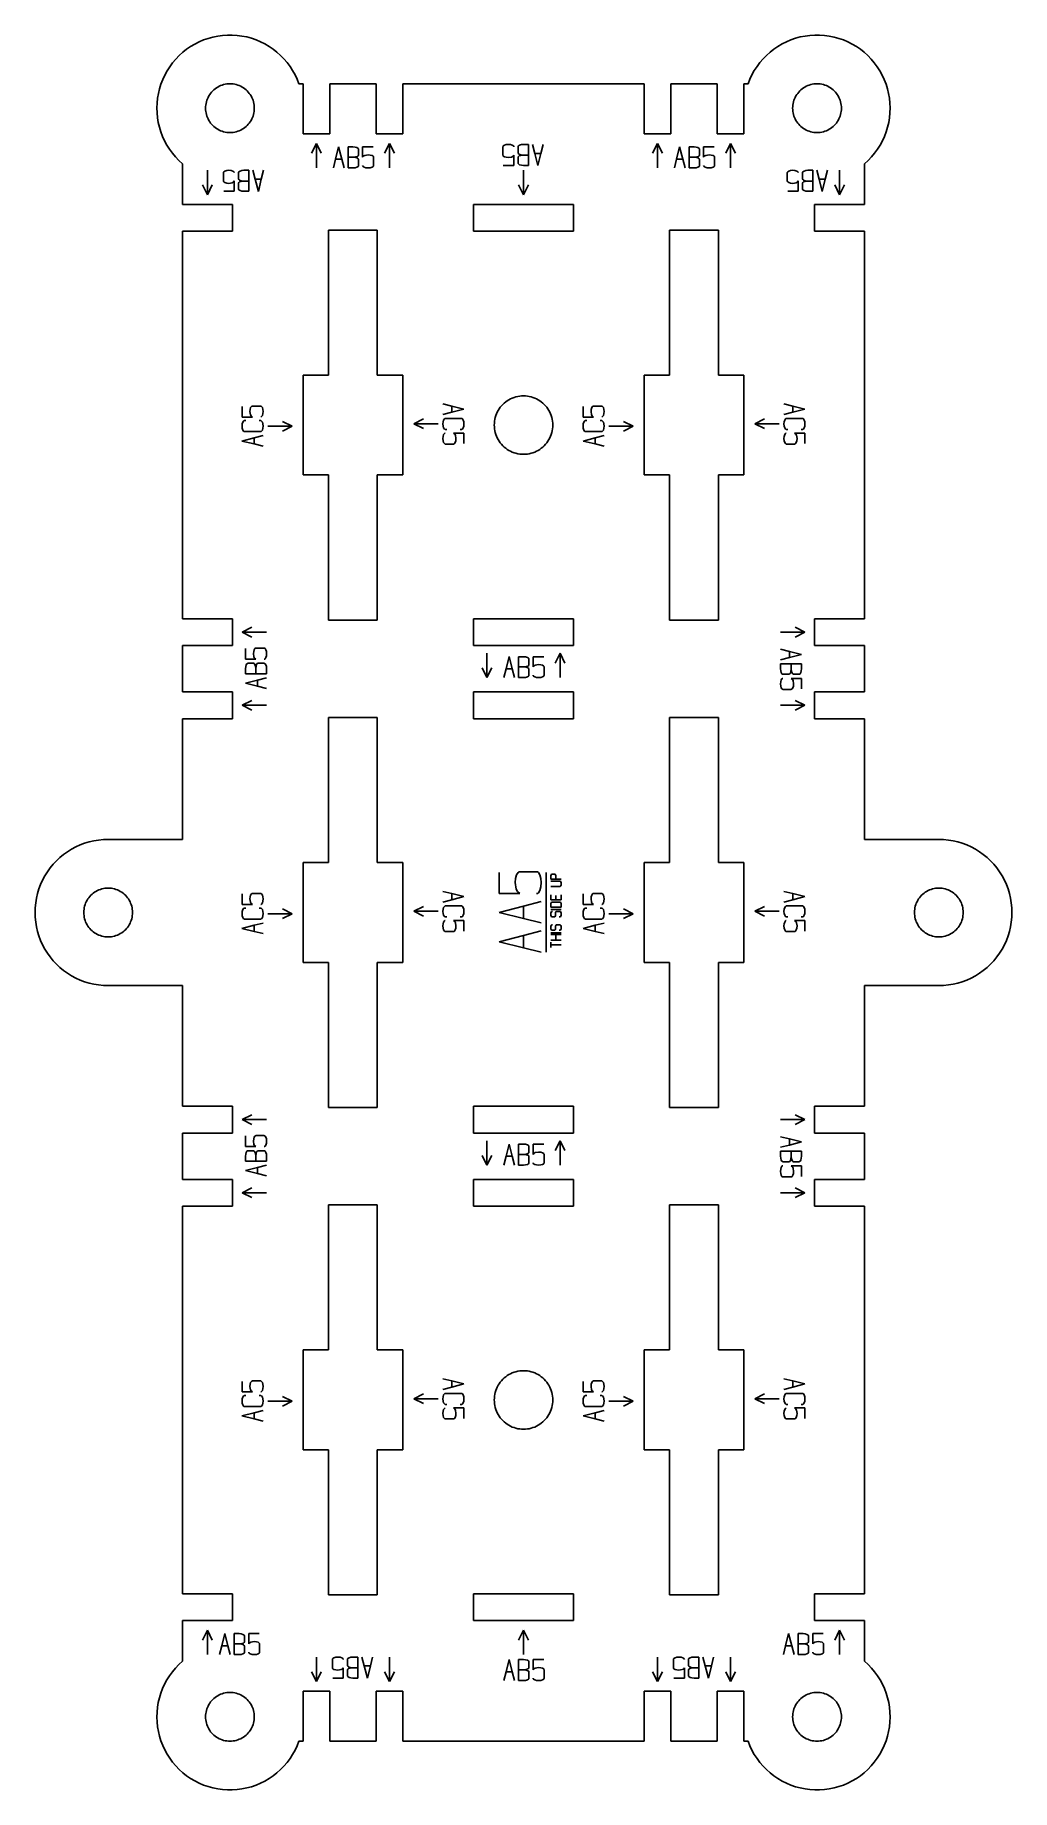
# Model space of a CAD drawing. Header units: millimetres. Extents: x -1373 to -1172, y -302 to 58.
import ezdxf

# ---------------------------------------------------------------- set-up
doc = ezdxf.new("R2010")
doc.units = ezdxf.units.MM
doc.layers.add('code', color=2, linetype='Continuous')
doc.layers.add('drawing', color=7, linetype='Continuous')

msp = doc.modelspace()

# ---------------------------------------------------------------- linework, layer by layer
at = {"layer": 'code'}
for p, q in [((-1315.91, 34.19), (-1314.91, 36.19)), ((-1314.91, 31.19), (-1314.91, 36.19)), ((-1313.91, 34.19), (-1314.91, 36.19)), ((-1300.91, 34.19), (-1299.91, 36.19)), ((-1299.91, 31.19), (-1299.91, 36.19)), ((-1298.91, 34.19), (-1299.91, 36.19)), ((-1245.91, 34.19), (-1244.91, 36.19)), ((-1244.91, 31.19), (-1244.91, 36.19)), ((-1243.91, 34.19), (-1244.91, 36.19)), ((-1230.91, 34.19), (-1229.91, 36.19)), ((-1229.91, 31.19), (-1229.91, 36.19)), ((-1228.91, 34.19), (-1229.91, 36.19)), ((-1310.97, 33.01), (-1311.42, 31.19)), ((-1310.36, 35.5), (-1310.97, 33.01)), ((-1310.97, 33.01), (-1309.71, 33)), ((-1309.71, 33), (-1310.36, 35.5)), ((-1309.24, 31.19), (-1309.71, 33)), ((-1308.42, 35.5), (-1307.41, 35.5)), ((-1308.42, 35.5), (-1308.42, 33.39)), ((-1308.42, 33.39), (-1308.42, 31.19)), ((-1307.41, 33.39), (-1308.42, 33.39)), ((-1306.98, 35.46), (-1307.41, 35.5)), ((-1306.86, 33.45), (-1307.41, 33.39)), ((-1306.85, 33.32), (-1307.41, 33.39)), ((-1306.61, 35.35), (-1306.98, 35.46)), ((-1306.86, 33.45), (-1306.51, 33.55)), ((-1306.85, 33.32), (-1306.51, 33.21)), ((-1306.37, 35.2), (-1306.61, 35.35)), ((-1306.34, 33.69), (-1306.51, 33.55)), ((-1306.51, 33.21), (-1306.34, 33.08)), ((-1306.3, 35.11), (-1306.37, 35.2)), ((-1306.34, 33.69), (-1306.28, 33.85)), ((-1306.28, 32.92), (-1306.34, 33.08)), ((-1306.3, 35.11), (-1306.28, 35.02)), ((-1306.28, 33.85), (-1306.28, 35.02)), ((-1306.28, 32.92), (-1306.28, 31.67)), ((-1305.43, 35.5), (-1303.25, 35.5)), ((-1305.43, 33.38), (-1305.43, 35.5)), ((-1305.21, 33.63), (-1305.43, 33.38)), ((-1305.21, 33.63), (-1304.98, 33.76)), ((-1304.3, 33.86), (-1304.98, 33.76)), ((-1304.3, 33.86), (-1303.86, 33.83)), ((-1303.86, 33.83), (-1303.5, 33.72)), ((-1303.5, 33.72), (-1303.26, 33.56)), ((-1303.2, 33.48), (-1303.26, 33.56)), ((-1303.18, 33.38), (-1303.2, 33.48)), ((-1303.18, 31.67), (-1303.18, 33.38)), ((-1276.61, 35.61), (-1276.63, 35.52)), ((-1276.63, 35.52), (-1276.61, 35.61)), ((-1276.63, 35.52), (-1276.63, 33.8)), ((-1276.63, 33.8), (-1276.63, 35.52)), ((-1276.63, 33.8), (-1276.61, 33.71)), ((-1276.61, 33.71), (-1276.63, 33.8)), ((-1276.55, 35.7), (-1276.61, 35.61)), ((-1276.61, 35.61), (-1276.55, 35.7)), ((-1276.61, 33.71), (-1276.55, 33.62)), ((-1276.55, 33.62), (-1276.61, 33.71)), ((-1276.31, 35.86), (-1276.55, 35.7)), ((-1276.55, 35.7), (-1276.31, 35.86)), ((-1276.55, 33.62), (-1276.31, 33.46)), ((-1276.31, 33.46), (-1276.55, 33.62)), ((-1275.95, 35.96), (-1276.31, 35.86)), ((-1276.31, 35.86), (-1275.95, 35.96)), ((-1276.31, 33.46), (-1275.95, 33.36)), ((-1275.95, 33.36), (-1276.31, 33.46)), ((-1275.95, 35.96), (-1275.51, 36)), ((-1275.95, 33.36), (-1275.51, 33.32)), ((-1275.51, 33.32), (-1275.95, 33.36)), ((-1275.51, 36), (-1275.07, 35.96)), ((-1275.51, 33.32), (-1274.84, 33.42)), ((-1274.84, 33.42), (-1275.51, 33.32)), ((-1275.07, 35.96), (-1274.71, 35.86)), ((-1274.71, 35.86), (-1275.07, 35.96)), ((-1274.84, 33.42), (-1274.6, 33.55)), ((-1274.6, 33.55), (-1274.84, 33.42)), ((-1274.71, 35.86), (-1274.47, 35.7)), ((-1274.47, 35.7), (-1274.71, 35.86)), ((-1274.6, 33.55), (-1274.39, 33.8)), ((-1274.39, 33.8), (-1274.6, 33.55)), ((-1274.47, 35.7), (-1274.41, 35.61)), ((-1274.41, 35.61), (-1274.47, 35.7)), ((-1274.41, 35.61), (-1274.39, 35.52)), ((-1274.39, 35.52), (-1274.41, 35.61)), ((-1274.39, 33.8), (-1274.39, 31.69)), ((-1274.39, 31.69), (-1274.39, 33.8)), ((-1273.53, 35.52), (-1273.51, 35.61)), ((-1273.53, 34.26), (-1273.53, 35.52)), ((-1273.47, 34.11), (-1273.53, 34.26)), ((-1273.47, 33.49), (-1273.53, 33.34)), ((-1273.53, 33.34), (-1273.53, 32.17)), ((-1273.51, 35.61), (-1273.45, 35.7)), ((-1273.3, 33.97), (-1273.47, 34.11)), ((-1273.3, 33.63), (-1273.47, 33.49)), ((-1273.45, 35.7), (-1273.2, 35.86)), ((-1272.96, 33.87), (-1273.3, 33.97)), ((-1272.96, 33.73), (-1273.3, 33.63)), ((-1273.2, 35.86), (-1272.84, 35.96)), ((-1272.41, 33.8), (-1272.96, 33.87)), ((-1272.41, 33.8), (-1272.96, 33.73)), ((-1272.84, 35.96), (-1272.41, 36)), ((-1272.41, 36), (-1271.39, 36)), ((-1271.39, 33.8), (-1272.41, 33.8)), ((-1271.39, 36), (-1271.39, 33.8)), ((-1271.39, 33.8), (-1271.39, 31.69)), ((-1270.1, 34.17), (-1270.58, 36)), ((-1269.45, 31.68), (-1270.1, 34.17)), ((-1270.1, 34.17), (-1268.84, 34.17)), ((-1268.84, 34.17), (-1269.45, 31.68)), ((-1268.39, 36), (-1268.84, 34.17)), ((-1240.97, 33.01), (-1241.42, 31.19)), ((-1240.36, 35.5), (-1240.97, 33.01)), ((-1240.97, 33.01), (-1239.71, 33)), ((-1239.71, 33), (-1240.36, 35.5)), ((-1239.24, 31.19), (-1239.71, 33)), ((-1238.42, 35.5), (-1237.41, 35.5)), ((-1238.42, 35.5), (-1238.42, 33.39)), ((-1238.42, 33.39), (-1238.42, 31.19)), ((-1237.41, 33.39), (-1238.42, 33.39)), ((-1236.98, 35.46), (-1237.41, 35.5)), ((-1236.86, 33.45), (-1237.41, 33.39)), ((-1236.85, 33.32), (-1237.41, 33.39)), ((-1236.61, 35.35), (-1236.98, 35.46)), ((-1236.86, 33.45), (-1236.51, 33.55)), ((-1236.85, 33.32), (-1236.51, 33.21)), ((-1236.37, 35.2), (-1236.61, 35.35)), ((-1236.34, 33.69), (-1236.51, 33.55)), ((-1236.51, 33.21), (-1236.34, 33.08)), ((-1236.3, 35.11), (-1236.37, 35.2)), ((-1236.34, 33.69), (-1236.28, 33.85)), ((-1236.28, 32.92), (-1236.34, 33.08)), ((-1236.3, 35.11), (-1236.28, 35.02)), ((-1236.28, 33.85), (-1236.28, 35.02)), ((-1236.28, 32.92), (-1236.28, 31.67)), ((-1235.43, 35.5), (-1233.26, 35.5)), ((-1235.43, 33.38), (-1235.43, 35.5)), ((-1235.21, 33.63), (-1235.43, 33.38)), ((-1235.21, 33.63), (-1234.98, 33.76)), ((-1234.3, 33.86), (-1234.98, 33.76)), ((-1234.3, 33.86), (-1233.86, 33.83)), ((-1233.86, 33.83), (-1233.5, 33.72)), ((-1233.5, 33.72), (-1233.26, 33.56)), ((-1233.2, 33.48), (-1233.26, 33.56)), ((-1233.18, 33.38), (-1233.2, 33.48)), ((-1233.18, 31.67), (-1233.18, 33.38)), ((-1337.28, 30.69), (-1337.28, 25.69)), ((-1333.99, 30.3), (-1334.01, 30.21)), ((-1334.01, 30.21), (-1333.99, 30.3)), ((-1334.01, 30.21), (-1334.01, 28.5)), ((-1334.01, 28.5), (-1334.01, 30.21)), ((-1333.93, 30.39), (-1333.99, 30.3)), ((-1333.99, 30.3), (-1333.93, 30.39)), ((-1333.69, 30.55), (-1333.93, 30.39)), ((-1333.93, 30.39), (-1333.69, 30.55)), ((-1333.33, 30.65), (-1333.69, 30.55)), ((-1333.69, 30.55), (-1333.33, 30.65)), ((-1333.33, 30.65), (-1332.89, 30.69)), ((-1332.89, 30.69), (-1332.44, 30.65)), ((-1332.44, 30.65), (-1332.08, 30.55)), ((-1332.08, 30.55), (-1332.44, 30.65)), ((-1332.08, 30.55), (-1331.84, 30.39)), ((-1331.84, 30.39), (-1332.08, 30.55)), ((-1331.84, 30.39), (-1331.78, 30.3)), ((-1331.78, 30.3), (-1331.84, 30.39)), ((-1331.78, 30.3), (-1331.76, 30.21)), ((-1331.76, 30.21), (-1331.78, 30.3)), ((-1330.91, 30.21), (-1330.89, 30.31)), ((-1330.91, 28.95), (-1330.91, 30.21)), ((-1330.85, 28.8), (-1330.91, 28.95)), ((-1330.89, 30.31), (-1330.82, 30.4)), ((-1330.67, 28.66), (-1330.85, 28.8)), ((-1330.82, 30.4), (-1330.58, 30.55)), ((-1330.58, 30.55), (-1330.21, 30.65)), ((-1330.21, 30.65), (-1329.78, 30.69)), ((-1329.78, 30.69), (-1328.76, 30.69)), ((-1328.76, 30.69), (-1328.76, 28.49)), ((-1327.48, 28.87), (-1327.95, 30.69)), ((-1326.83, 26.37), (-1327.48, 28.87)), ((-1327.48, 28.87), (-1326.22, 28.87)), ((-1326.22, 28.87), (-1326.83, 26.37)), ((-1325.77, 30.69), (-1326.22, 28.87)), ((-1307.41, 31.19), (-1308.42, 31.19)), ((-1307.41, 31.19), (-1306.97, 31.22)), ((-1306.97, 31.22), (-1306.61, 31.33)), ((-1306.37, 31.48), (-1306.61, 31.33)), ((-1306.3, 31.57), (-1306.37, 31.48)), ((-1306.3, 31.57), (-1306.28, 31.67)), ((-1305.43, 31.67), (-1305.41, 31.57)), ((-1305.35, 31.48), (-1305.41, 31.57)), ((-1305.35, 31.48), (-1305.11, 31.33)), ((-1305.11, 31.33), (-1304.74, 31.22)), ((-1304.3, 31.19), (-1304.74, 31.22)), ((-1303.86, 31.22), (-1304.3, 31.19)), ((-1303.5, 31.33), (-1303.86, 31.22)), ((-1303.26, 31.48), (-1303.5, 31.33)), ((-1303.26, 31.48), (-1303.2, 31.57)), ((-1303.18, 31.67), (-1303.2, 31.57)), ((-1274.39, 31.69), (-1276.56, 31.69)), ((-1276.56, 31.69), (-1274.39, 31.69)), ((-1273.53, 32.17), (-1273.51, 32.08)), ((-1273.51, 32.08), (-1273.45, 31.99)), ((-1273.45, 31.99), (-1273.2, 31.83)), ((-1273.2, 31.83), (-1272.84, 31.72)), ((-1272.84, 31.72), (-1272.41, 31.69)), ((-1272.41, 31.69), (-1271.39, 31.69)), ((-1272.41, 30.69), (-1272.41, 25.69)), ((-1237.41, 31.19), (-1238.42, 31.19)), ((-1237.41, 31.19), (-1236.97, 31.22)), ((-1236.97, 31.22), (-1236.61, 31.33)), ((-1236.37, 31.48), (-1236.61, 31.33)), ((-1236.3, 31.57), (-1236.37, 31.48)), ((-1236.3, 31.57), (-1236.28, 31.67)), ((-1235.43, 31.67), (-1235.41, 31.57)), ((-1235.35, 31.48), (-1235.41, 31.57)), ((-1235.35, 31.48), (-1235.11, 31.33)), ((-1235.11, 31.33), (-1234.74, 31.22)), ((-1234.3, 31.19), (-1234.74, 31.22)), ((-1233.86, 31.22), (-1234.3, 31.19)), ((-1233.5, 31.33), (-1233.86, 31.22)), ((-1233.26, 31.48), (-1233.5, 31.33)), ((-1233.26, 31.48), (-1233.2, 31.57)), ((-1233.18, 31.67), (-1233.2, 31.57)), ((-1218.24, 30.3), (-1218.26, 30.21)), ((-1218.26, 30.21), (-1218.24, 30.3)), ((-1218.26, 30.21), (-1218.26, 28.5)), ((-1218.26, 28.5), (-1218.26, 30.21)), ((-1218.18, 30.39), (-1218.24, 30.3)), ((-1218.24, 30.3), (-1218.18, 30.39)), ((-1217.94, 30.55), (-1218.18, 30.39)), ((-1218.18, 30.39), (-1217.94, 30.55)), ((-1217.58, 30.65), (-1217.94, 30.55)), ((-1217.94, 30.55), (-1217.58, 30.65)), ((-1217.58, 30.65), (-1217.14, 30.69)), ((-1217.14, 30.69), (-1216.69, 30.65)), ((-1216.69, 30.65), (-1216.33, 30.55)), ((-1216.33, 30.55), (-1216.69, 30.65)), ((-1216.33, 30.55), (-1216.09, 30.39)), ((-1216.09, 30.39), (-1216.33, 30.55)), ((-1216.09, 30.39), (-1216.03, 30.3)), ((-1216.03, 30.3), (-1216.09, 30.39)), ((-1216.03, 30.3), (-1216.01, 30.21)), ((-1216.01, 30.21), (-1216.03, 30.3)), ((-1215.16, 30.21), (-1215.14, 30.31)), ((-1215.16, 28.95), (-1215.16, 30.21)), ((-1215.1, 28.8), (-1215.16, 28.95)), ((-1215.14, 30.31), (-1215.07, 30.4)), ((-1214.92, 28.66), (-1215.1, 28.8)), ((-1215.07, 30.4), (-1214.83, 30.55)), ((-1214.83, 30.55), (-1214.46, 30.65)), ((-1214.46, 30.65), (-1214.03, 30.69)), ((-1214.03, 30.69), (-1213.01, 30.69)), ((-1213.01, 30.69), (-1213.01, 28.49)), ((-1211.73, 28.87), (-1212.2, 30.69)), ((-1211.08, 26.37), (-1211.73, 28.87)), ((-1211.73, 28.87), (-1210.47, 28.87)), ((-1210.47, 28.87), (-1211.08, 26.37)), ((-1210.02, 30.69), (-1210.47, 28.87)), ((-1207.53, 30.69), (-1207.53, 25.69)), ((-1338.28, 27.69), (-1337.28, 25.69)), ((-1336.28, 27.69), (-1337.28, 25.69)), ((-1334.01, 28.5), (-1333.99, 28.4)), ((-1333.99, 28.4), (-1334.01, 28.5)), ((-1333.99, 28.4), (-1333.93, 28.31)), ((-1333.93, 28.31), (-1333.99, 28.4)), ((-1333.93, 28.31), (-1333.69, 28.16)), ((-1333.69, 28.16), (-1333.93, 28.31)), ((-1331.76, 26.38), (-1333.93, 26.38)), ((-1333.93, 26.38), (-1331.76, 26.38)), ((-1333.69, 28.16), (-1333.33, 28.05)), ((-1333.33, 28.05), (-1333.69, 28.16)), ((-1333.33, 28.05), (-1332.89, 28.02)), ((-1332.89, 28.02), (-1333.33, 28.05)), ((-1332.89, 28.02), (-1332.21, 28.12)), ((-1332.21, 28.12), (-1332.89, 28.02)), ((-1332.21, 28.12), (-1331.98, 28.24)), ((-1331.98, 28.24), (-1332.21, 28.12)), ((-1331.98, 28.24), (-1331.76, 28.5)), ((-1331.76, 28.5), (-1331.98, 28.24)), ((-1331.76, 28.5), (-1331.76, 26.38)), ((-1331.76, 26.38), (-1331.76, 28.5)), ((-1330.85, 28.18), (-1330.91, 28.03)), ((-1330.91, 28.03), (-1330.91, 26.86)), ((-1330.91, 26.86), (-1330.89, 26.77)), ((-1330.89, 26.77), (-1330.82, 26.68)), ((-1330.67, 28.32), (-1330.85, 28.18)), ((-1330.82, 26.68), (-1330.58, 26.52)), ((-1330.34, 28.56), (-1330.67, 28.66)), ((-1330.33, 28.43), (-1330.67, 28.32)), ((-1330.58, 26.52), (-1330.21, 26.42)), ((-1329.78, 28.49), (-1330.34, 28.56)), ((-1329.78, 28.49), (-1330.33, 28.43)), ((-1330.21, 26.42), (-1329.78, 26.38)), ((-1328.76, 28.49), (-1329.78, 28.49)), ((-1329.78, 26.38), (-1328.76, 26.38)), ((-1328.76, 28.49), (-1328.76, 26.38)), ((-1273.41, 27.69), (-1272.41, 25.69)), ((-1271.41, 27.69), (-1272.41, 25.69)), ((-1218.26, 28.5), (-1218.24, 28.4)), ((-1218.24, 28.4), (-1218.26, 28.5)), ((-1218.24, 28.4), (-1218.18, 28.31)), ((-1218.18, 28.31), (-1218.24, 28.4)), ((-1218.18, 28.31), (-1217.94, 28.16)), ((-1217.94, 28.16), (-1218.18, 28.31)), ((-1216.01, 26.38), (-1218.18, 26.38)), ((-1218.18, 26.38), (-1216.01, 26.38)), ((-1217.94, 28.16), (-1217.58, 28.05)), ((-1217.58, 28.05), (-1217.94, 28.16)), ((-1217.58, 28.05), (-1217.14, 28.02)), ((-1217.14, 28.02), (-1217.58, 28.05)), ((-1217.14, 28.02), (-1216.46, 28.12)), ((-1216.46, 28.12), (-1217.14, 28.02)), ((-1216.46, 28.12), (-1216.23, 28.24)), ((-1216.23, 28.24), (-1216.46, 28.12)), ((-1216.23, 28.24), (-1216.01, 28.5)), ((-1216.01, 28.5), (-1216.23, 28.24)), ((-1216.01, 28.5), (-1216.01, 26.38)), ((-1216.01, 26.38), (-1216.01, 28.5)), ((-1215.1, 28.18), (-1215.16, 28.03)), ((-1215.16, 28.03), (-1215.16, 26.86)), ((-1215.16, 26.86), (-1215.14, 26.77)), ((-1215.14, 26.77), (-1215.07, 26.68)), ((-1214.92, 28.32), (-1215.1, 28.18)), ((-1215.07, 26.68), (-1214.83, 26.52)), ((-1214.59, 28.56), (-1214.92, 28.66)), ((-1214.58, 28.43), (-1214.92, 28.32)), ((-1214.83, 26.52), (-1214.46, 26.42)), ((-1214.03, 28.49), (-1214.59, 28.56)), ((-1214.03, 28.49), (-1214.58, 28.43)), ((-1214.46, 26.42), (-1214.03, 26.38)), ((-1213.01, 28.49), (-1214.03, 28.49)), ((-1214.03, 26.38), (-1213.01, 26.38)), ((-1213.01, 28.49), (-1213.01, 26.38)), ((-1208.53, 27.69), (-1207.53, 25.69)), ((-1206.53, 27.69), (-1207.53, 25.69)), ((-1330.18, -19.92), (-1330.18, -17.74)), ((-1328.41, -17.99), (-1328.51, -18.35)), ((-1328.25, -17.75), (-1328.41, -17.99)), ((-1328.16, -17.69), (-1328.25, -17.75)), ((-1328.06, -17.67), (-1328.16, -17.69)), ((-1328.06, -17.67), (-1326.35, -17.67)), ((-1326.26, -17.69), (-1326.35, -17.67)), ((-1326.26, -17.69), (-1326.17, -17.75)), ((-1326.17, -17.75), (-1326.01, -17.99)), ((-1326.01, -17.99), (-1325.91, -18.35)), ((-1287.12, -17.67), (-1288.94, -17.22)), ((-1284.63, -18.28), (-1287.12, -17.67)), ((-1287.12, -18.93), (-1287.12, -17.67)), ((-1260.18, -19.92), (-1260.18, -17.74)), ((-1258.41, -17.99), (-1258.51, -18.35)), ((-1258.25, -17.75), (-1258.41, -17.99)), ((-1258.16, -17.69), (-1258.25, -17.75)), ((-1258.06, -17.67), (-1258.16, -17.69)), ((-1258.06, -17.67), (-1256.35, -17.67)), ((-1256.26, -17.69), (-1256.35, -17.67)), ((-1256.26, -17.69), (-1256.17, -17.75)), ((-1256.17, -17.75), (-1256.01, -17.99)), ((-1256.01, -17.99), (-1255.91, -18.35)), ((-1217.12, -17.67), (-1218.94, -17.22)), ((-1214.63, -18.28), (-1217.12, -17.67)), ((-1217.12, -18.93), (-1217.12, -17.67)), ((-1328.06, -19.92), (-1330.18, -19.92)), ((-1330.15, -21.35), (-1330.18, -21.78)), ((-1330.04, -20.98), (-1330.15, -21.35)), ((-1329.88, -20.74), (-1330.04, -20.98)), ((-1329.88, -20.74), (-1329.79, -20.68)), ((-1329.79, -20.68), (-1329.7, -20.66)), ((-1329.7, -20.66), (-1329.39, -20.66)), ((-1328.55, -18.79), (-1328.51, -18.35)), ((-1328.45, -19.47), (-1328.55, -18.79)), ((-1328.32, -19.7), (-1328.45, -19.47)), ((-1328.32, -19.7), (-1328.06, -19.92)), ((-1326.35, -20.66), (-1326.66, -20.66)), ((-1326.26, -19.9), (-1326.35, -19.92)), ((-1326.26, -20.68), (-1326.35, -20.66)), ((-1326.26, -19.9), (-1326.17, -19.84)), ((-1326.17, -20.74), (-1326.26, -20.68)), ((-1326.01, -19.59), (-1326.17, -19.84)), ((-1326.01, -20.98), (-1326.17, -20.74)), ((-1326.01, -19.59), (-1325.91, -19.23)), ((-1325.91, -21.34), (-1326.01, -20.98)), ((-1325.91, -18.35), (-1325.87, -18.79)), ((-1325.87, -18.79), (-1325.91, -19.23)), ((-1325.87, -21.78), (-1325.91, -21.34)), ((-1321.87, -20.82), (-1319.87, -21.82)), ((-1292.94, -20.3), (-1294.94, -21.3)), ((-1289.94, -21.3), (-1294.94, -21.3)), ((-1292.94, -22.3), (-1294.94, -21.3)), ((-1288.94, -19.41), (-1287.12, -18.93)), ((-1288.91, -20.9), (-1288.94, -21.34)), ((-1288.94, -21.34), (-1288.91, -21.78)), ((-1288.8, -20.54), (-1288.91, -20.9)), ((-1288.65, -20.3), (-1288.8, -20.54)), ((-1288.56, -20.24), (-1288.65, -20.3)), ((-1288.46, -20.22), (-1288.56, -20.24)), ((-1285.11, -20.22), (-1288.46, -20.22)), ((-1287.12, -18.93), (-1284.63, -18.28)), ((-1285.02, -20.24), (-1285.11, -20.22)), ((-1284.93, -20.3), (-1285.02, -20.24)), ((-1284.78, -20.54), (-1284.93, -20.3)), ((-1284.67, -20.9), (-1284.78, -20.54)), ((-1284.63, -21.34), (-1284.67, -20.9)), ((-1284.67, -21.78), (-1284.63, -21.34)), ((-1258.06, -19.92), (-1260.18, -19.92)), ((-1260.15, -21.35), (-1260.18, -21.78)), ((-1260.04, -20.98), (-1260.15, -21.35)), ((-1259.88, -20.74), (-1260.04, -20.98)), ((-1259.88, -20.74), (-1259.79, -20.68)), ((-1259.79, -20.68), (-1259.7, -20.66)), ((-1259.7, -20.66), (-1259.39, -20.66)), ((-1258.55, -18.79), (-1258.51, -18.35)), ((-1258.45, -19.47), (-1258.55, -18.79)), ((-1258.32, -19.7), (-1258.45, -19.47)), ((-1258.32, -19.7), (-1258.06, -19.92)), ((-1256.35, -20.66), (-1256.66, -20.66)), ((-1256.26, -19.9), (-1256.35, -19.92)), ((-1256.26, -20.68), (-1256.35, -20.66)), ((-1256.26, -19.9), (-1256.17, -19.84)), ((-1256.17, -20.74), (-1256.26, -20.68)), ((-1256.01, -19.59), (-1256.17, -19.84)), ((-1256.01, -20.98), (-1256.17, -20.74)), ((-1256.01, -19.59), (-1255.91, -19.23)), ((-1255.91, -21.34), (-1256.01, -20.98)), ((-1255.91, -18.35), (-1255.87, -18.79)), ((-1255.87, -18.79), (-1255.91, -19.23)), ((-1255.87, -21.78), (-1255.91, -21.34)), ((-1251.87, -20.82), (-1249.87, -21.82)), ((-1222.94, -20.3), (-1224.94, -21.3)), ((-1219.94, -21.3), (-1224.94, -21.3)), ((-1222.94, -22.3), (-1224.94, -21.3)), ((-1218.94, -19.41), (-1217.12, -18.93)), ((-1218.91, -20.9), (-1218.94, -21.34)), ((-1218.94, -21.34), (-1218.91, -21.78)), ((-1218.8, -20.54), (-1218.91, -20.9)), ((-1218.65, -20.3), (-1218.8, -20.54)), ((-1218.56, -20.24), (-1218.65, -20.3)), ((-1218.46, -20.22), (-1218.56, -20.24)), ((-1215.11, -20.22), (-1218.46, -20.22)), ((-1217.12, -18.93), (-1214.63, -18.28)), ((-1215.02, -20.24), (-1215.11, -20.22)), ((-1214.93, -20.3), (-1215.02, -20.24)), ((-1214.78, -20.54), (-1214.93, -20.3)), ((-1214.67, -20.9), (-1214.78, -20.54)), ((-1214.63, -21.34), (-1214.67, -20.9)), ((-1214.67, -21.78), (-1214.63, -21.34)), ((-1327.69, -24.19), (-1330.19, -24.84)), ((-1330.19, -24.84), (-1327.69, -25.45)), ((-1330.18, -21.78), (-1330.15, -22.22)), ((-1330.15, -22.22), (-1330.04, -22.59)), ((-1330.04, -22.59), (-1329.88, -22.83)), ((-1329.88, -22.83), (-1329.8, -22.89)), ((-1329.8, -22.89), (-1329.7, -22.91)), ((-1329.7, -22.91), (-1326.35, -22.91)), ((-1325.87, -23.72), (-1327.69, -24.19)), ((-1327.69, -24.19), (-1327.69, -25.45)), ((-1326.35, -22.91), (-1326.26, -22.89)), ((-1326.26, -22.89), (-1326.17, -22.83)), ((-1326.17, -22.83), (-1326.01, -22.59)), ((-1326.01, -22.59), (-1325.91, -22.23)), ((-1325.91, -22.23), (-1325.87, -21.78)), ((-1324.87, -21.82), (-1319.87, -21.82)), ((-1321.87, -22.82), (-1319.87, -21.82)), ((-1288.94, -24.33), (-1288.91, -23.89)), ((-1288.91, -24.77), (-1288.94, -24.33)), ((-1288.91, -21.78), (-1288.8, -22.14)), ((-1288.8, -23.53), (-1288.91, -23.89)), ((-1288.8, -25.13), (-1288.91, -24.77)), ((-1288.8, -22.14), (-1288.65, -22.38)), ((-1288.8, -23.53), (-1288.65, -23.29)), ((-1288.65, -25.38), (-1288.8, -25.13)), ((-1288.65, -22.38), (-1288.56, -22.44)), ((-1288.56, -23.23), (-1288.65, -23.29)), ((-1288.56, -22.44), (-1288.46, -22.47)), ((-1288.56, -23.23), (-1288.46, -23.21)), ((-1288.46, -22.47), (-1288.15, -22.47)), ((-1286.49, -23.43), (-1286.75, -23.21)), ((-1286.75, -23.21), (-1284.63, -23.21)), ((-1286.56, -25.38), (-1286.41, -25.13)), ((-1286.49, -23.43), (-1286.37, -23.66)), ((-1286.41, -25.13), (-1286.3, -24.77)), ((-1286.37, -23.66), (-1286.27, -24.33)), ((-1286.27, -24.33), (-1286.3, -24.77)), ((-1285.11, -22.47), (-1285.42, -22.47)), ((-1285.02, -22.44), (-1285.11, -22.47)), ((-1284.93, -22.38), (-1285.02, -22.44)), ((-1284.93, -22.38), (-1284.78, -22.14)), ((-1284.78, -22.14), (-1284.67, -21.78)), ((-1284.63, -23.21), (-1284.63, -25.38)), ((-1257.69, -24.19), (-1260.19, -24.84)), ((-1260.19, -24.84), (-1257.69, -25.45)), ((-1260.18, -21.78), (-1260.15, -22.22)), ((-1260.15, -22.22), (-1260.04, -22.59)), ((-1260.04, -22.59), (-1259.88, -22.83)), ((-1259.88, -22.83), (-1259.8, -22.89)), ((-1259.8, -22.89), (-1259.7, -22.91)), ((-1259.7, -22.91), (-1256.35, -22.91)), ((-1255.87, -23.72), (-1257.69, -24.19)), ((-1257.69, -24.19), (-1257.69, -25.45)), ((-1256.35, -22.91), (-1256.26, -22.89)), ((-1256.26, -22.89), (-1256.17, -22.83)), ((-1256.17, -22.83), (-1256.01, -22.59)), ((-1256.01, -22.59), (-1255.91, -22.23)), ((-1255.91, -22.23), (-1255.87, -21.78)), ((-1254.87, -21.82), (-1249.87, -21.82)), ((-1251.87, -22.82), (-1249.87, -21.82)), ((-1218.94, -24.33), (-1218.91, -23.89)), ((-1218.91, -24.77), (-1218.94, -24.33)), ((-1218.91, -21.78), (-1218.8, -22.14)), ((-1218.8, -23.53), (-1218.91, -23.89)), ((-1218.8, -25.13), (-1218.91, -24.77)), ((-1218.8, -22.14), (-1218.65, -22.38)), ((-1218.8, -23.53), (-1218.65, -23.29)), ((-1218.65, -25.38), (-1218.8, -25.13)), ((-1218.65, -22.38), (-1218.56, -22.44)), ((-1218.56, -23.23), (-1218.65, -23.29)), ((-1218.56, -22.44), (-1218.46, -22.47)), ((-1218.56, -23.23), (-1218.46, -23.21)), ((-1218.46, -22.47), (-1218.15, -22.47)), ((-1216.49, -23.43), (-1216.75, -23.21)), ((-1216.75, -23.21), (-1214.63, -23.21)), ((-1216.56, -25.38), (-1216.41, -25.13)), ((-1216.49, -23.43), (-1216.37, -23.66)), ((-1216.41, -25.13), (-1216.3, -24.77)), ((-1216.37, -23.66), (-1216.27, -24.33)), ((-1216.27, -24.33), (-1216.3, -24.77)), ((-1215.11, -22.47), (-1215.42, -22.47)), ((-1215.02, -22.44), (-1215.11, -22.47)), ((-1214.93, -22.38), (-1215.02, -22.44)), ((-1214.93, -22.38), (-1214.78, -22.14)), ((-1214.78, -22.14), (-1214.67, -21.78)), ((-1214.63, -23.21), (-1214.63, -25.38)), ((-1327.69, -25.45), (-1325.87, -25.9)), ((-1288.56, -25.44), (-1288.65, -25.38)), ((-1288.56, -25.44), (-1288.46, -25.46)), ((-1286.75, -25.46), (-1288.46, -25.46)), ((-1286.75, -25.46), (-1286.65, -25.44)), ((-1286.65, -25.44), (-1286.56, -25.38)), ((-1257.69, -25.45), (-1255.87, -25.9)), ((-1218.56, -25.44), (-1218.65, -25.38)), ((-1218.56, -25.44), (-1218.46, -25.46)), ((-1216.75, -25.46), (-1218.46, -25.46)), ((-1216.75, -25.46), (-1216.65, -25.44)), ((-1216.65, -25.44), (-1216.56, -25.38)), ((-1328.16, -63.06), (-1330.16, -64.06)), ((-1325.16, -64.06), (-1330.16, -64.06)), ((-1328.16, -65.06), (-1330.16, -64.06)), ((-1219.66, -64.06), (-1214.66, -64.06)), ((-1216.66, -63.06), (-1214.66, -64.06)), ((-1216.66, -65.06), (-1214.66, -64.06)), ((-1329.46, -69.58), (-1329.46, -67.41)), ((-1329.46, -67.41), (-1329.46, -69.58)), ((-1327.79, -68.02), (-1327.83, -68.46)), ((-1327.83, -68.46), (-1327.79, -68.02)), ((-1327.69, -67.66), (-1327.79, -68.02)), ((-1327.79, -68.02), (-1327.69, -67.66)), ((-1327.53, -67.42), (-1327.69, -67.66)), ((-1327.69, -67.66), (-1327.53, -67.42)), ((-1327.44, -67.36), (-1327.53, -67.42)), ((-1327.53, -67.42), (-1327.44, -67.36)), ((-1327.35, -67.34), (-1327.44, -67.36)), ((-1327.44, -67.36), (-1327.35, -67.34)), ((-1325.64, -67.34), (-1327.35, -67.34)), ((-1327.35, -67.34), (-1325.64, -67.34)), ((-1325.54, -67.36), (-1325.64, -67.34)), ((-1325.64, -67.34), (-1325.54, -67.36)), ((-1325.45, -67.42), (-1325.54, -67.36)), ((-1325.54, -67.36), (-1325.45, -67.42)), ((-1325.3, -67.66), (-1325.45, -67.42)), ((-1325.45, -67.42), (-1325.3, -67.66)), ((-1325.19, -68.02), (-1325.3, -67.66)), ((-1325.3, -67.66), (-1325.19, -68.02)), ((-1325.19, -68.02), (-1325.16, -68.46)), ((-1279.91, -68.38), (-1279.91, -73.38)), ((-1265.91, -70.38), (-1264.91, -68.38)), ((-1264.91, -73.38), (-1264.91, -68.38)), ((-1263.91, -70.38), (-1264.91, -68.38)), ((-1219.66, -67.55), (-1217.83, -68)), ((-1217.83, -68), (-1215.34, -68.61)), ((-1217.83, -69.26), (-1217.83, -68)), ((-1327.35, -69.58), (-1329.46, -69.58)), ((-1329.46, -69.58), (-1327.35, -69.58)), ((-1329.43, -71.13), (-1329.46, -71.56)), ((-1329.46, -71.56), (-1329.46, -72.58)), ((-1329.32, -70.77), (-1329.43, -71.13)), ((-1329.17, -70.52), (-1329.32, -70.77)), ((-1329.08, -70.46), (-1329.17, -70.52)), ((-1328.98, -70.44), (-1329.08, -70.46)), ((-1327.82, -70.44), (-1328.98, -70.44)), ((-1327.83, -68.46), (-1327.73, -69.13)), ((-1327.73, -69.13), (-1327.83, -68.46)), ((-1327.66, -70.5), (-1327.82, -70.44)), ((-1327.73, -69.13), (-1327.6, -69.36)), ((-1327.6, -69.36), (-1327.73, -69.13)), ((-1327.52, -70.67), (-1327.66, -70.5)), ((-1327.6, -69.36), (-1327.35, -69.58)), ((-1327.35, -69.58), (-1327.6, -69.36)), ((-1327.42, -71.01), (-1327.52, -70.67)), ((-1327.35, -71.56), (-1327.42, -71.01)), ((-1327.35, -71.56), (-1327.29, -71)), ((-1327.35, -72.58), (-1327.35, -71.56)), ((-1327.29, -71), (-1327.18, -70.67)), ((-1327.18, -70.67), (-1327.05, -70.5)), ((-1327.05, -70.5), (-1326.89, -70.44)), ((-1326.89, -70.44), (-1325.64, -70.44)), ((-1325.54, -69.56), (-1325.64, -69.58)), ((-1325.64, -69.58), (-1325.54, -69.56)), ((-1325.64, -70.44), (-1325.54, -70.46)), ((-1325.45, -69.5), (-1325.54, -69.56)), ((-1325.54, -69.56), (-1325.45, -69.5)), ((-1325.54, -70.46), (-1325.45, -70.52)), ((-1325.3, -69.26), (-1325.45, -69.5)), ((-1325.45, -69.5), (-1325.3, -69.26)), ((-1325.45, -70.52), (-1325.29, -70.77)), ((-1325.19, -68.9), (-1325.3, -69.26)), ((-1325.3, -69.26), (-1325.19, -68.9)), ((-1325.29, -70.77), (-1325.19, -71.13)), ((-1325.16, -68.46), (-1325.19, -68.9)), ((-1325.19, -71.13), (-1325.16, -71.56)), ((-1325.16, -71.56), (-1325.16, -72.58)), ((-1280.91, -71.38), (-1279.91, -73.38)), ((-1278.91, -71.38), (-1279.91, -73.38)), ((-1276.42, -73.38), (-1275.97, -71.56)), ((-1275.97, -71.56), (-1275.36, -69.07)), ((-1274.71, -71.56), (-1275.97, -71.56)), ((-1275.36, -69.07), (-1274.71, -71.56)), ((-1274.71, -71.56), (-1274.24, -73.38)), ((-1272.41, -69.08), (-1273.42, -69.08)), ((-1273.42, -71.19), (-1273.42, -69.08)), ((-1273.42, -73.38), (-1273.42, -71.19)), ((-1273.42, -71.19), (-1272.41, -71.19)), ((-1271.98, -69.11), (-1272.41, -69.08)), ((-1272.41, -71.19), (-1271.86, -71.12)), ((-1272.41, -71.19), (-1271.85, -71.26)), ((-1271.61, -69.22), (-1271.98, -69.11)), ((-1271.86, -71.12), (-1271.51, -71.02)), ((-1271.85, -71.26), (-1271.51, -71.36)), ((-1271.37, -69.38), (-1271.61, -69.22)), ((-1271.51, -71.02), (-1271.34, -70.88)), ((-1271.51, -71.36), (-1271.34, -71.5)), ((-1271.3, -69.46), (-1271.37, -69.38)), ((-1271.34, -70.88), (-1271.28, -70.73)), ((-1271.34, -71.5), (-1271.28, -71.65)), ((-1271.28, -69.56), (-1271.3, -69.46)), ((-1271.28, -70.73), (-1271.28, -69.56)), ((-1271.28, -71.65), (-1271.28, -72.9)), ((-1270.43, -71.19), (-1270.43, -69.08)), ((-1270.43, -69.08), (-1268.25, -69.08)), ((-1268.25, -69.08), (-1270.43, -69.08)), ((-1270.43, -69.08), (-1270.43, -71.19)), ((-1270.21, -70.94), (-1270.43, -71.19)), ((-1270.43, -71.19), (-1270.21, -70.94)), ((-1269.98, -70.81), (-1270.21, -70.94)), ((-1270.21, -70.94), (-1269.98, -70.81)), ((-1269.3, -70.71), (-1269.98, -70.81)), ((-1269.98, -70.81), (-1269.3, -70.71)), ((-1268.86, -70.75), (-1269.3, -70.71)), ((-1269.3, -70.71), (-1268.86, -70.75)), ((-1268.5, -70.85), (-1268.86, -70.75)), ((-1268.86, -70.75), (-1268.5, -70.85)), ((-1268.26, -71.01), (-1268.5, -70.85)), ((-1268.5, -70.85), (-1268.26, -71.01)), ((-1268.2, -71.1), (-1268.26, -71.01)), ((-1268.26, -71.01), (-1268.2, -71.1)), ((-1268.18, -71.19), (-1268.2, -71.1)), ((-1268.2, -71.1), (-1268.18, -71.19)), ((-1268.18, -72.9), (-1268.18, -71.19)), ((-1268.18, -71.19), (-1268.18, -72.9)), ((-1217.83, -69.26), (-1219.66, -69.73)), ((-1219.66, -70.54), (-1217.46, -70.54)), ((-1219.66, -71.56), (-1219.66, -70.54)), ((-1219.62, -71.99), (-1219.66, -71.56)), ((-1219.52, -72.36), (-1219.62, -71.99)), ((-1215.34, -68.61), (-1217.83, -69.26)), ((-1217.46, -71.56), (-1217.53, -72.12)), ((-1217.46, -70.54), (-1217.46, -71.56)), ((-1217.46, -70.54), (-1215.35, -70.54)), ((-1217.46, -71.56), (-1217.4, -72.11)), ((-1215.49, -72.36), (-1215.39, -71.99)), ((-1215.39, -71.99), (-1215.35, -71.56)), ((-1215.35, -71.56), (-1215.35, -70.54)), ((-1329.47, -74.52), (-1326.98, -73.87)), ((-1326.98, -75.13), (-1329.47, -74.52)), ((-1327.35, -72.58), (-1329.46, -72.58)), ((-1325.16, -72.58), (-1327.35, -72.58)), ((-1326.98, -73.87), (-1325.16, -73.39)), ((-1326.98, -73.87), (-1326.98, -75.13)), ((-1325.16, -75.58), (-1326.98, -75.13)), ((-1272.41, -73.38), (-1273.42, -73.38)), ((-1271.97, -73.35), (-1272.41, -73.38)), ((-1271.61, -73.25), (-1271.97, -73.35)), ((-1271.37, -73.09), (-1271.61, -73.25)), ((-1271.3, -73), (-1271.37, -73.09)), ((-1271.28, -72.9), (-1271.3, -73)), ((-1270.41, -73), (-1270.43, -72.9)), ((-1270.43, -72.9), (-1270.41, -73)), ((-1270.35, -73.09), (-1270.41, -73)), ((-1270.41, -73), (-1270.35, -73.09)), ((-1270.11, -73.24), (-1270.35, -73.09)), ((-1270.35, -73.09), (-1270.11, -73.24)), ((-1269.74, -73.35), (-1270.11, -73.24)), ((-1270.11, -73.24), (-1269.74, -73.35)), ((-1269.3, -73.38), (-1269.74, -73.35)), ((-1268.86, -73.35), (-1269.3, -73.38)), ((-1268.86, -73.35), (-1268.5, -73.24)), ((-1268.5, -73.24), (-1268.86, -73.35)), ((-1268.5, -73.24), (-1268.26, -73.09)), ((-1268.26, -73.09), (-1268.5, -73.24)), ((-1268.26, -73.09), (-1268.2, -73)), ((-1268.2, -73), (-1268.26, -73.09)), ((-1268.2, -73), (-1268.18, -72.9)), ((-1268.18, -72.9), (-1268.2, -73)), ((-1219.66, -74.67), (-1219.62, -74.22)), ((-1219.62, -75.11), (-1219.66, -74.67)), ((-1219.62, -74.22), (-1219.52, -73.86)), ((-1219.52, -73.86), (-1219.62, -74.22)), ((-1219.62, -75.11), (-1219.52, -75.47)), ((-1219.52, -75.47), (-1219.62, -75.11)), ((-1219.37, -72.6), (-1219.52, -72.36)), ((-1219.52, -73.86), (-1219.36, -73.62)), ((-1219.36, -73.62), (-1219.52, -73.86)), ((-1219.52, -75.47), (-1219.36, -75.71)), ((-1219.36, -75.71), (-1219.52, -75.47)), ((-1219.27, -72.67), (-1219.37, -72.6)), ((-1219.36, -73.62), (-1219.27, -73.56)), ((-1219.27, -73.56), (-1219.36, -73.62)), ((-1219.18, -72.69), (-1219.27, -72.67)), ((-1219.27, -73.56), (-1219.18, -73.54)), ((-1219.18, -73.54), (-1219.27, -73.56)), ((-1217.92, -72.69), (-1219.18, -72.69)), ((-1217.77, -72.63), (-1217.92, -72.69)), ((-1217.63, -72.45), (-1217.77, -72.63)), ((-1217.53, -72.12), (-1217.63, -72.45)), ((-1217.21, -73.76), (-1217.47, -73.54)), ((-1217.47, -73.54), (-1215.35, -73.54)), ((-1215.35, -73.54), (-1217.47, -73.54)), ((-1217.47, -73.54), (-1217.21, -73.76)), ((-1217.4, -72.11), (-1217.29, -72.45)), ((-1217.29, -72.45), (-1217.15, -72.63)), ((-1217.28, -75.71), (-1217.13, -75.47)), ((-1217.13, -75.47), (-1217.28, -75.71)), ((-1217.08, -73.99), (-1217.21, -73.76)), ((-1217.21, -73.76), (-1217.08, -73.99)), ((-1217.15, -72.63), (-1217, -72.69)), ((-1217.13, -75.47), (-1217.02, -75.11)), ((-1217.02, -75.11), (-1217.13, -75.47)), ((-1216.98, -74.67), (-1217.08, -73.99)), ((-1217.08, -73.99), (-1216.98, -74.67)), ((-1217.02, -75.11), (-1216.98, -74.67)), ((-1216.98, -74.67), (-1217.02, -75.11)), ((-1217, -72.69), (-1215.83, -72.69)), ((-1215.83, -72.69), (-1215.74, -72.67)), ((-1215.74, -72.67), (-1215.65, -72.6)), ((-1215.65, -72.6), (-1215.49, -72.36)), ((-1215.35, -73.54), (-1215.35, -75.71)), ((-1215.35, -75.71), (-1215.35, -73.54)), ((-1328.16, -78.06), (-1330.16, -79.06)), ((-1325.16, -79.06), (-1330.16, -79.06)), ((-1328.16, -80.06), (-1330.16, -79.06)), ((-1219.66, -79.06), (-1214.66, -79.06)), ((-1219.36, -75.71), (-1219.27, -75.77)), ((-1219.27, -75.77), (-1219.36, -75.71)), ((-1219.27, -75.77), (-1219.18, -75.79)), ((-1219.18, -75.79), (-1219.27, -75.77)), ((-1219.18, -75.79), (-1217.47, -75.79)), ((-1217.47, -75.79), (-1219.18, -75.79)), ((-1217.47, -75.79), (-1217.37, -75.77)), ((-1217.37, -75.77), (-1217.47, -75.79)), ((-1217.37, -75.77), (-1217.28, -75.71)), ((-1217.28, -75.71), (-1217.37, -75.77)), ((-1216.66, -78.06), (-1214.66, -79.06)), ((-1216.66, -80.06), (-1214.66, -79.06)), ((-1277.38, -117.69), (-1277.38, -113.35)), ((-1274.04, -114.56), (-1274.11, -115.44)), ((-1274.04, -114.56), (-1273.83, -113.84)), ((-1273.51, -113.36), (-1273.83, -113.84)), ((-1273.34, -113.24), (-1273.51, -113.36)), ((-1273.14, -113.2), (-1273.34, -113.24)), ((-1269.72, -113.2), (-1273.14, -113.2)), ((-1269.72, -113.2), (-1269.53, -113.24)), ((-1269.35, -113.36), (-1269.53, -113.24)), ((-1269.04, -113.84), (-1269.35, -113.36)), ((-1269.04, -113.84), (-1268.83, -114.56)), ((-1268.83, -114.56), (-1268.76, -115.44)), ((-1267.76, -129.68), (-1267.76, -113.35)), ((-1266.81, -114.01), (-1266.83, -114.23)), ((-1266.83, -114.23), (-1266.83, -114.74)), ((-1266.83, -114.74), (-1265.79, -114.74)), ((-1266.82, -115.11), (-1264.92, -115.11)), ((-1266.76, -113.83), (-1266.81, -114.01)), ((-1266.68, -113.71), (-1266.76, -113.83)), ((-1266.64, -113.68), (-1266.68, -113.71)), ((-1266.59, -113.67), (-1266.64, -113.68)), ((-1266.01, -113.67), (-1266.59, -113.67)), ((-1265.96, -113.68), (-1266.01, -113.67)), ((-1265.92, -113.71), (-1265.96, -113.68)), ((-1265.85, -113.83), (-1265.92, -113.71)), ((-1265.8, -114.01), (-1265.85, -113.83)), ((-1265.79, -114.23), (-1265.8, -114.01)), ((-1265.79, -114.74), (-1265.79, -114.23)), ((-1265.79, -114.74), (-1264.68, -114.74)), ((-1264.92, -115.11), (-1264.87, -115.12)), ((-1264.87, -115.12), (-1264.83, -115.15)), ((-1264.83, -115.15), (-1264.75, -115.27)), ((-1330.18, -119.92), (-1330.18, -117.74)), ((-1328.55, -118.79), (-1328.51, -118.35)), ((-1328.45, -119.47), (-1328.55, -118.79)), ((-1328.41, -117.99), (-1328.51, -118.35)), ((-1328.25, -117.75), (-1328.41, -117.99)), ((-1328.16, -117.69), (-1328.25, -117.75)), ((-1328.06, -117.67), (-1328.16, -117.69)), ((-1328.06, -117.67), (-1326.35, -117.67)), ((-1326.26, -117.69), (-1326.35, -117.67)), ((-1326.26, -117.69), (-1326.17, -117.75)), ((-1326.17, -117.75), (-1326.01, -117.99)), ((-1326.01, -117.99), (-1325.91, -118.35)), ((-1325.91, -118.35), (-1325.87, -118.79)), ((-1325.87, -118.79), (-1325.91, -119.23)), ((-1287.12, -117.67), (-1288.94, -117.22)), ((-1284.63, -118.28), (-1287.12, -117.67)), ((-1287.12, -118.93), (-1287.12, -117.67)), ((-1287.12, -118.93), (-1284.63, -118.28)), ((-1277.38, -117.69), (-1273.14, -117.69)), ((-1273.91, -116.79), (-1274.11, -115.44)), ((-1273.91, -116.79), (-1273.65, -117.25)), ((-1273.14, -117.69), (-1273.65, -117.25)), ((-1269.72, -117.69), (-1269.53, -117.65)), ((-1269.53, -117.65), (-1269.35, -117.53)), ((-1269.04, -117.05), (-1269.35, -117.53)), ((-1268.83, -116.33), (-1269.04, -117.05)), ((-1268.76, -115.44), (-1268.83, -116.33)), ((-1266.83, -118.98), (-1266.83, -117.92)), ((-1266.83, -117.92), (-1266.83, -118.98)), ((-1264.92, -116.23), (-1266.82, -116.23)), ((-1265.79, -118.98), (-1265.79, -118.07)), ((-1265.79, -118.07), (-1265.79, -118.98)), ((-1264.87, -116.22), (-1264.92, -116.23)), ((-1264.83, -116.19), (-1264.87, -116.22)), ((-1264.75, -116.07), (-1264.83, -116.19)), ((-1264.75, -115.27), (-1264.7, -115.45)), ((-1264.7, -115.89), (-1264.75, -116.07)), ((-1264.7, -115.45), (-1264.68, -115.67)), ((-1264.68, -115.67), (-1264.7, -115.89)), ((-1264.68, -118.98), (-1264.68, -117.92)), ((-1264.68, -117.92), (-1264.68, -118.98)), ((-1260.18, -119.92), (-1260.18, -117.74)), ((-1258.55, -118.79), (-1258.51, -118.35)), ((-1258.45, -119.47), (-1258.55, -118.79)), ((-1258.41, -117.99), (-1258.51, -118.35)), ((-1258.25, -117.75), (-1258.41, -117.99)), ((-1258.16, -117.69), (-1258.25, -117.75)), ((-1258.06, -117.67), (-1258.16, -117.69)), ((-1258.06, -117.67), (-1256.35, -117.67)), ((-1256.26, -117.69), (-1256.35, -117.67)), ((-1256.26, -117.69), (-1256.17, -117.75)), ((-1256.17, -117.75), (-1256.01, -117.99)), ((-1256.01, -117.99), (-1255.91, -118.35)), ((-1255.91, -118.35), (-1255.87, -118.79)), ((-1255.87, -118.79), (-1255.91, -119.23)), ((-1217.12, -117.67), (-1218.94, -117.22)), ((-1214.63, -118.28), (-1217.12, -117.67)), ((-1217.12, -118.93), (-1217.12, -117.67)), ((-1217.12, -118.93), (-1214.63, -118.28)), ((-1328.06, -119.92), (-1330.18, -119.92)), ((-1330.15, -121.35), (-1330.18, -121.78)), ((-1330.18, -121.78), (-1330.15, -122.22)), ((-1330.04, -120.98), (-1330.15, -121.35)), ((-1330.15, -122.22), (-1330.04, -122.59)), ((-1329.88, -120.74), (-1330.04, -120.98)), ((-1329.88, -120.74), (-1329.79, -120.68)), ((-1329.79, -120.68), (-1329.7, -120.66)), ((-1329.7, -120.66), (-1329.39, -120.66)), ((-1328.32, -119.7), (-1328.45, -119.47)), ((-1328.32, -119.7), (-1328.06, -119.92)), ((-1326.35, -120.66), (-1326.66, -120.66)), ((-1326.26, -119.9), (-1326.35, -119.92)), ((-1326.26, -120.68), (-1326.35, -120.66)), ((-1326.26, -119.9), (-1326.17, -119.84)), ((-1326.17, -120.74), (-1326.26, -120.68)), ((-1326.01, -119.59), (-1326.17, -119.84)), ((-1326.01, -120.98), (-1326.17, -120.74)), ((-1326.01, -119.59), (-1325.91, -119.23)), ((-1325.91, -121.34), (-1326.01, -120.98)), ((-1326.01, -122.59), (-1325.91, -122.23)), ((-1325.87, -121.78), (-1325.91, -121.34)), ((-1325.91, -122.23), (-1325.87, -121.78)), ((-1324.87, -121.82), (-1319.87, -121.82)), ((-1321.87, -120.82), (-1319.87, -121.82)), ((-1321.87, -122.82), (-1319.87, -121.82)), ((-1292.94, -120.3), (-1294.94, -121.3)), ((-1289.94, -121.3), (-1294.94, -121.3)), ((-1292.94, -122.3), (-1294.94, -121.3)), ((-1288.94, -119.41), (-1287.12, -118.93)), ((-1288.91, -120.9), (-1288.94, -121.34)), ((-1288.94, -121.34), (-1288.91, -121.78)), ((-1288.8, -120.54), (-1288.91, -120.9)), ((-1288.91, -121.78), (-1288.8, -122.14)), ((-1288.65, -120.3), (-1288.8, -120.54)), ((-1288.8, -122.14), (-1288.65, -122.38)), ((-1288.56, -120.24), (-1288.65, -120.3)), ((-1288.65, -122.38), (-1288.56, -122.44)), ((-1288.46, -120.22), (-1288.56, -120.24)), ((-1285.11, -120.22), (-1288.46, -120.22)), ((-1285.02, -120.24), (-1285.11, -120.22)), ((-1284.93, -120.3), (-1285.02, -120.24)), ((-1284.93, -122.38), (-1285.02, -122.44)), ((-1284.78, -120.54), (-1284.93, -120.3)), ((-1284.93, -122.38), (-1284.78, -122.14)), ((-1284.67, -120.9), (-1284.78, -120.54)), ((-1284.78, -122.14), (-1284.67, -121.78)), ((-1284.63, -121.34), (-1284.67, -120.9)), ((-1284.67, -121.78), (-1284.63, -121.34)), ((-1272.4, -120.26), (-1277.39, -121.56)), ((-1277.39, -121.56), (-1272.4, -122.79)), ((-1268.76, -119.31), (-1272.4, -120.26)), ((-1272.4, -120.26), (-1272.4, -122.79)), ((-1264.68, -118.98), (-1266.83, -118.98)), ((-1266.83, -118.98), (-1265.79, -118.98)), ((-1266.83, -119.97), (-1266.81, -119.75)), ((-1266.83, -120.48), (-1266.83, -119.97)), ((-1264.68, -120.48), (-1266.83, -120.48)), ((-1266.83, -120.98), (-1264.68, -120.98)), ((-1266.83, -121.91), (-1266.81, -121.69)), ((-1266.81, -121.69), (-1266.83, -121.91)), ((-1266.81, -122.13), (-1266.83, -121.91)), ((-1266.83, -121.91), (-1266.81, -122.13)), ((-1266.81, -119.75), (-1266.76, -119.57)), ((-1266.81, -121.69), (-1266.76, -121.51)), ((-1266.76, -121.51), (-1266.81, -121.69)), ((-1266.76, -122.31), (-1266.81, -122.13)), ((-1266.81, -122.13), (-1266.76, -122.31)), ((-1266.76, -119.57), (-1266.68, -119.45)), ((-1266.76, -121.51), (-1266.68, -121.39)), ((-1266.68, -121.39), (-1266.76, -121.51)), ((-1266.68, -122.44), (-1266.76, -122.31)), ((-1266.76, -122.31), (-1266.68, -122.44)), ((-1266.68, -119.45), (-1266.64, -119.42)), ((-1266.68, -121.39), (-1266.64, -121.36)), ((-1266.64, -121.36), (-1266.68, -121.39)), ((-1266.64, -119.42), (-1266.59, -119.41)), ((-1266.64, -121.36), (-1266.59, -121.35)), ((-1266.59, -121.35), (-1266.64, -121.36)), ((-1266.59, -119.41), (-1264.92, -119.41)), ((-1266.59, -121.35), (-1266.44, -121.35)), ((-1266.44, -121.35), (-1266.59, -121.35)), ((-1265.87, -122.28), (-1265.96, -122.43)), ((-1265.96, -122.43), (-1265.87, -122.28)), ((-1265.85, -122.12), (-1265.87, -122.28)), ((-1265.87, -122.28), (-1265.85, -122.12)), ((-1265.83, -121.59), (-1265.85, -121.78)), ((-1265.85, -121.78), (-1265.83, -121.59)), ((-1265.85, -121.78), (-1265.85, -122.12)), ((-1265.85, -122.12), (-1265.85, -121.78)), ((-1265.77, -121.45), (-1265.83, -121.59)), ((-1265.83, -121.59), (-1265.77, -121.45)), ((-1265.79, -118.98), (-1264.68, -118.98)), ((-1265.68, -121.37), (-1265.77, -121.45)), ((-1265.77, -121.45), (-1265.68, -121.37)), ((-1265.56, -121.35), (-1265.68, -121.37)), ((-1265.68, -121.37), (-1265.56, -121.35)), ((-1264.92, -121.35), (-1265.56, -121.35)), ((-1265.56, -121.35), (-1264.92, -121.35)), ((-1264.92, -119.41), (-1264.87, -119.42)), ((-1264.87, -121.36), (-1264.92, -121.35)), ((-1264.92, -121.35), (-1264.87, -121.36)), ((-1264.87, -119.42), (-1264.83, -119.45)), ((-1264.83, -121.39), (-1264.87, -121.36)), ((-1264.87, -121.36), (-1264.83, -121.39)), ((-1264.83, -119.45), (-1264.75, -119.57)), ((-1264.75, -121.51), (-1264.83, -121.39)), ((-1264.83, -121.39), (-1264.75, -121.51)), ((-1264.83, -122.44), (-1264.75, -122.31)), ((-1264.75, -122.31), (-1264.83, -122.44)), ((-1264.75, -119.57), (-1264.7, -119.75)), ((-1264.7, -121.69), (-1264.75, -121.51)), ((-1264.75, -121.51), (-1264.7, -121.69)), ((-1264.75, -122.31), (-1264.7, -122.13)), ((-1264.7, -122.13), (-1264.75, -122.31)), ((-1264.7, -119.75), (-1264.68, -119.97)), ((-1264.68, -121.91), (-1264.7, -121.69)), ((-1264.7, -121.69), (-1264.68, -121.91)), ((-1264.7, -122.13), (-1264.68, -121.91)), ((-1264.68, -121.91), (-1264.7, -122.13)), ((-1264.68, -119.97), (-1264.68, -120.48)), ((-1258.06, -119.92), (-1260.18, -119.92)), ((-1260.15, -121.35), (-1260.18, -121.78)), ((-1260.18, -121.78), (-1260.15, -122.22)), ((-1260.04, -120.98), (-1260.15, -121.35)), ((-1260.15, -122.22), (-1260.04, -122.59)), ((-1259.88, -120.74), (-1260.04, -120.98)), ((-1259.88, -120.74), (-1259.79, -120.68)), ((-1259.79, -120.68), (-1259.7, -120.66)), ((-1259.7, -120.66), (-1259.39, -120.66)), ((-1258.32, -119.7), (-1258.45, -119.47)), ((-1258.32, -119.7), (-1258.06, -119.92)), ((-1256.35, -120.66), (-1256.66, -120.66)), ((-1256.26, -119.9), (-1256.35, -119.92)), ((-1256.26, -120.68), (-1256.35, -120.66)), ((-1256.26, -119.9), (-1256.17, -119.84)), ((-1256.17, -120.74), (-1256.26, -120.68)), ((-1256.01, -119.59), (-1256.17, -119.84)), ((-1256.01, -120.98), (-1256.17, -120.74)), ((-1256.01, -119.59), (-1255.91, -119.23)), ((-1255.91, -121.34), (-1256.01, -120.98)), ((-1256.01, -122.59), (-1255.91, -122.23)), ((-1255.87, -121.78), (-1255.91, -121.34)), ((-1255.91, -122.23), (-1255.87, -121.78)), ((-1254.87, -121.82), (-1249.87, -121.82)), ((-1251.87, -120.82), (-1249.87, -121.82)), ((-1251.87, -122.82), (-1249.87, -121.82)), ((-1222.94, -120.3), (-1224.94, -121.3)), ((-1219.94, -121.3), (-1224.94, -121.3)), ((-1222.94, -122.3), (-1224.94, -121.3)), ((-1218.94, -119.41), (-1217.12, -118.93)), ((-1218.91, -120.9), (-1218.94, -121.34)), ((-1218.94, -121.34), (-1218.91, -121.78)), ((-1218.8, -120.54), (-1218.91, -120.9)), ((-1218.91, -121.78), (-1218.8, -122.14)), ((-1218.65, -120.3), (-1218.8, -120.54)), ((-1218.8, -122.14), (-1218.65, -122.38)), ((-1218.56, -120.24), (-1218.65, -120.3)), ((-1218.65, -122.38), (-1218.56, -122.44)), ((-1218.46, -120.22), (-1218.56, -120.24)), ((-1215.11, -120.22), (-1218.46, -120.22)), ((-1215.02, -120.24), (-1215.11, -120.22)), ((-1214.93, -120.3), (-1215.02, -120.24)), ((-1214.93, -122.38), (-1215.02, -122.44)), ((-1214.78, -120.54), (-1214.93, -120.3)), ((-1214.93, -122.38), (-1214.78, -122.14)), ((-1214.67, -120.9), (-1214.78, -120.54)), ((-1214.78, -122.14), (-1214.67, -121.78)), ((-1214.63, -121.34), (-1214.67, -120.9)), ((-1214.67, -121.78), (-1214.63, -121.34)), ((-1327.69, -124.19), (-1330.19, -124.84)), ((-1330.19, -124.84), (-1327.69, -125.45)), ((-1330.04, -122.59), (-1329.88, -122.83)), ((-1329.88, -122.83), (-1329.8, -122.89)), ((-1329.8, -122.89), (-1329.7, -122.91)), ((-1329.7, -122.91), (-1326.35, -122.91)), ((-1325.87, -123.72), (-1327.69, -124.19)), ((-1327.69, -124.19), (-1327.69, -125.45)), ((-1327.69, -125.45), (-1325.87, -125.9)), ((-1326.35, -122.91), (-1326.26, -122.89)), ((-1326.26, -122.89), (-1326.17, -122.83)), ((-1326.17, -122.83), (-1326.01, -122.59)), ((-1288.94, -124.33), (-1288.91, -123.89)), ((-1288.91, -124.77), (-1288.94, -124.33)), ((-1288.8, -123.53), (-1288.91, -123.89)), ((-1288.8, -125.13), (-1288.91, -124.77)), ((-1288.8, -123.53), (-1288.65, -123.29)), ((-1288.65, -125.38), (-1288.8, -125.13)), ((-1288.56, -123.23), (-1288.65, -123.29)), ((-1288.56, -125.44), (-1288.65, -125.38)), ((-1288.56, -122.44), (-1288.46, -122.47)), ((-1288.56, -123.23), (-1288.46, -123.21)), ((-1288.56, -125.44), (-1288.46, -125.46)), ((-1288.46, -122.47), (-1288.15, -122.47)), ((-1286.75, -125.46), (-1288.46, -125.46)), ((-1286.49, -123.43), (-1286.75, -123.21)), ((-1286.75, -123.21), (-1284.63, -123.21)), ((-1286.75, -125.46), (-1286.65, -125.44)), ((-1286.65, -125.44), (-1286.56, -125.38)), ((-1286.56, -125.38), (-1286.41, -125.13)), ((-1286.49, -123.43), (-1286.37, -123.66)), ((-1286.41, -125.13), (-1286.3, -124.77)), ((-1286.37, -123.66), (-1286.27, -124.33)), ((-1286.27, -124.33), (-1286.3, -124.77)), ((-1285.11, -122.47), (-1285.42, -122.47)), ((-1285.02, -122.44), (-1285.11, -122.47)), ((-1284.63, -123.21), (-1284.63, -125.38)), ((-1268.76, -125.31), (-1272.41, -126.26)), ((-1272.4, -122.79), (-1268.76, -123.68)), ((-1266.83, -124.66), (-1266.81, -124.44)), ((-1266.81, -124.44), (-1266.83, -124.66)), ((-1266.81, -124.88), (-1266.83, -124.66)), ((-1266.83, -124.66), (-1266.81, -124.88)), ((-1266.83, -125.72), (-1264.68, -125.72)), ((-1266.81, -124.44), (-1266.76, -124.26)), ((-1266.76, -124.26), (-1266.81, -124.44)), ((-1266.76, -125.06), (-1266.81, -124.88)), ((-1266.81, -124.88), (-1266.76, -125.06)), ((-1266.76, -124.26), (-1266.68, -124.14)), ((-1266.68, -124.14), (-1266.76, -124.26)), ((-1266.68, -125.18), (-1266.76, -125.06)), ((-1266.76, -125.06), (-1266.68, -125.18)), ((-1266.64, -122.47), (-1266.68, -122.44)), ((-1266.68, -122.44), (-1266.64, -122.47)), ((-1266.68, -124.14), (-1266.64, -124.11)), ((-1266.64, -124.11), (-1266.68, -124.14)), ((-1266.64, -125.21), (-1266.68, -125.18)), ((-1266.68, -125.18), (-1266.64, -125.21)), ((-1266.59, -122.48), (-1266.64, -122.47)), ((-1266.64, -122.47), (-1266.59, -122.48)), ((-1266.64, -124.11), (-1266.59, -124.1)), ((-1266.59, -124.1), (-1266.64, -124.11)), ((-1266.59, -125.22), (-1266.64, -125.21)), ((-1266.64, -125.21), (-1266.59, -125.22)), ((-1266.06, -122.48), (-1266.59, -122.48)), ((-1266.59, -122.48), (-1266.06, -122.48)), ((-1266.59, -124.1), (-1266.44, -124.1)), ((-1266.44, -124.1), (-1266.59, -124.1)), ((-1266.06, -125.22), (-1266.59, -125.22)), ((-1266.59, -125.22), (-1266.06, -125.22)), ((-1266, -122.46), (-1266.06, -122.48)), ((-1266.06, -122.48), (-1266, -122.46)), ((-1266, -125.21), (-1266.06, -125.22)), ((-1266.06, -125.22), (-1266, -125.21)), ((-1265.96, -122.43), (-1266, -122.46)), ((-1266, -122.46), (-1265.96, -122.43)), ((-1265.96, -125.17), (-1266, -125.21)), ((-1266, -125.21), (-1265.96, -125.17)), ((-1265.87, -125.03), (-1265.96, -125.17)), ((-1265.96, -125.17), (-1265.87, -125.03)), ((-1265.85, -124.86), (-1265.87, -125.03)), ((-1265.87, -125.03), (-1265.85, -124.86)), ((-1265.83, -124.33), (-1265.85, -124.52)), ((-1265.85, -124.52), (-1265.83, -124.33)), ((-1265.85, -124.52), (-1265.85, -124.86)), ((-1265.85, -124.86), (-1265.85, -124.52)), ((-1265.77, -124.2), (-1265.83, -124.33)), ((-1265.83, -124.33), (-1265.77, -124.2)), ((-1265.68, -124.12), (-1265.77, -124.2)), ((-1265.77, -124.2), (-1265.68, -124.12)), ((-1265.56, -124.09), (-1265.68, -124.12)), ((-1265.68, -124.12), (-1265.56, -124.09)), ((-1264.92, -124.1), (-1265.56, -124.09)), ((-1265.56, -124.09), (-1264.92, -124.1)), ((-1265.07, -122.48), (-1264.92, -122.48)), ((-1264.92, -122.48), (-1265.07, -122.48)), ((-1265.07, -125.22), (-1264.92, -125.22)), ((-1264.92, -125.22), (-1265.07, -125.22)), ((-1264.92, -122.48), (-1264.87, -122.47)), ((-1264.87, -122.47), (-1264.92, -122.48)), ((-1264.87, -124.11), (-1264.92, -124.1)), ((-1264.92, -124.1), (-1264.87, -124.11)), ((-1264.92, -125.22), (-1264.87, -125.21)), ((-1264.87, -125.21), (-1264.92, -125.22)), ((-1264.87, -122.47), (-1264.83, -122.44)), ((-1264.83, -122.44), (-1264.87, -122.47)), ((-1264.83, -124.14), (-1264.87, -124.11)), ((-1264.87, -124.11), (-1264.83, -124.14)), ((-1264.87, -125.21), (-1264.83, -125.18)), ((-1264.83, -125.18), (-1264.87, -125.21)), ((-1264.75, -124.26), (-1264.83, -124.14)), ((-1264.83, -124.14), (-1264.75, -124.26)), ((-1264.83, -125.18), (-1264.75, -125.06)), ((-1264.75, -125.06), (-1264.83, -125.18)), ((-1264.7, -124.44), (-1264.75, -124.26)), ((-1264.75, -124.26), (-1264.7, -124.44)), ((-1264.75, -125.06), (-1264.7, -124.88)), ((-1264.7, -124.88), (-1264.75, -125.06)), ((-1264.68, -124.66), (-1264.7, -124.44)), ((-1264.7, -124.44), (-1264.68, -124.66)), ((-1264.7, -124.88), (-1264.68, -124.66)), ((-1264.68, -124.66), (-1264.7, -124.88)), ((-1257.69, -124.19), (-1260.19, -124.84)), ((-1260.19, -124.84), (-1257.69, -125.45)), ((-1260.04, -122.59), (-1259.88, -122.83)), ((-1259.88, -122.83), (-1259.8, -122.89)), ((-1259.8, -122.89), (-1259.7, -122.91)), ((-1259.7, -122.91), (-1256.35, -122.91)), ((-1255.87, -123.72), (-1257.69, -124.19)), ((-1257.69, -124.19), (-1257.69, -125.45)), ((-1257.69, -125.45), (-1255.87, -125.9)), ((-1256.35, -122.91), (-1256.26, -122.89)), ((-1256.26, -122.89), (-1256.17, -122.83)), ((-1256.17, -122.83), (-1256.01, -122.59)), ((-1218.94, -124.33), (-1218.91, -123.89)), ((-1218.91, -124.77), (-1218.94, -124.33)), ((-1218.8, -123.53), (-1218.91, -123.89)), ((-1218.8, -125.13), (-1218.91, -124.77)), ((-1218.8, -123.53), (-1218.65, -123.29)), ((-1218.65, -125.38), (-1218.8, -125.13)), ((-1218.56, -123.23), (-1218.65, -123.29)), ((-1218.56, -125.44), (-1218.65, -125.38)), ((-1218.56, -122.44), (-1218.46, -122.47)), ((-1218.56, -123.23), (-1218.46, -123.21)), ((-1218.56, -125.44), (-1218.46, -125.46)), ((-1218.46, -122.47), (-1218.15, -122.47)), ((-1216.75, -125.46), (-1218.46, -125.46)), ((-1216.49, -123.43), (-1216.75, -123.21)), ((-1216.75, -123.21), (-1214.63, -123.21)), ((-1216.75, -125.46), (-1216.65, -125.44)), ((-1216.65, -125.44), (-1216.56, -125.38)), ((-1216.56, -125.38), (-1216.41, -125.13)), ((-1216.49, -123.43), (-1216.37, -123.66)), ((-1216.41, -125.13), (-1216.3, -124.77)), ((-1216.37, -123.66), (-1216.27, -124.33)), ((-1216.27, -124.33), (-1216.3, -124.77)), ((-1215.11, -122.47), (-1215.42, -122.47)), ((-1215.02, -122.44), (-1215.11, -122.47)), ((-1214.63, -123.21), (-1214.63, -125.38)), ((-1272.41, -126.26), (-1277.39, -127.56)), ((-1277.39, -127.56), (-1272.41, -128.78)), ((-1272.41, -128.78), (-1272.41, -126.26)), ((-1272.41, -128.78), (-1268.76, -129.68)), ((-1265.77, -126.1), (-1266.83, -126.1)), ((-1266.83, -126.1), (-1264.68, -126.1)), ((-1264.68, -127.22), (-1266.83, -127.22)), ((-1266.83, -127.22), (-1265.77, -127.22)), ((-1266.83, -128.72), (-1266.83, -127.65)), ((-1266.83, -127.65), (-1266.83, -128.18)), ((-1266.83, -128.18), (-1266.83, -128.72)), ((-1266.83, -128.18), (-1264.68, -128.18)), ((-1264.68, -128.18), (-1266.83, -128.18)), ((-1265.77, -127.22), (-1265.77, -126.1)), ((-1264.68, -126.1), (-1265.77, -126.1)), ((-1265.77, -126.1), (-1265.77, -127.22)), ((-1265.77, -127.22), (-1264.68, -127.22)), ((-1328.16, -163.06), (-1330.16, -164.06)), ((-1325.16, -164.06), (-1330.16, -164.06)), ((-1328.16, -165.06), (-1330.16, -164.06)), ((-1219.66, -164.06), (-1214.66, -164.06)), ((-1216.66, -163.06), (-1214.66, -164.06)), ((-1216.66, -165.06), (-1214.66, -164.06)), ((-1329.46, -169.58), (-1329.46, -167.41)), ((-1329.46, -167.41), (-1329.46, -169.58)), ((-1327.79, -168.02), (-1327.83, -168.46)), ((-1327.83, -168.46), (-1327.79, -168.02)), ((-1327.83, -168.46), (-1327.73, -169.13)), ((-1327.73, -169.13), (-1327.83, -168.46)), ((-1327.69, -167.66), (-1327.79, -168.02)), ((-1327.79, -168.02), (-1327.69, -167.66)), ((-1327.73, -169.13), (-1327.6, -169.36)), ((-1327.6, -169.36), (-1327.73, -169.13)), ((-1327.53, -167.42), (-1327.69, -167.66)), ((-1327.69, -167.66), (-1327.53, -167.42)), ((-1327.44, -167.36), (-1327.53, -167.42)), ((-1327.53, -167.42), (-1327.44, -167.36)), ((-1327.35, -167.34), (-1327.44, -167.36)), ((-1327.44, -167.36), (-1327.35, -167.34)), ((-1325.64, -167.34), (-1327.35, -167.34)), ((-1327.35, -167.34), (-1325.64, -167.34)), ((-1325.54, -167.36), (-1325.64, -167.34)), ((-1325.64, -167.34), (-1325.54, -167.36)), ((-1325.45, -167.42), (-1325.54, -167.36)), ((-1325.54, -167.36), (-1325.45, -167.42)), ((-1325.3, -167.66), (-1325.45, -167.42)), ((-1325.45, -167.42), (-1325.3, -167.66)), ((-1325.19, -168.02), (-1325.3, -167.66)), ((-1325.3, -167.66), (-1325.19, -168.02)), ((-1325.19, -168.9), (-1325.3, -169.26)), ((-1325.3, -169.26), (-1325.19, -168.9)), ((-1325.19, -168.02), (-1325.16, -168.46)), ((-1325.16, -168.46), (-1325.19, -168.9)), ((-1279.91, -168.38), (-1279.91, -173.38)), ((-1275.97, -171.56), (-1275.36, -169.07)), ((-1275.36, -169.07), (-1274.71, -171.56)), ((-1272.41, -169.08), (-1273.42, -169.08)), ((-1273.42, -171.19), (-1273.42, -169.08)), ((-1271.98, -169.11), (-1272.41, -169.08)), ((-1271.61, -169.22), (-1271.98, -169.11)), ((-1270.43, -171.19), (-1270.43, -169.08)), ((-1270.43, -169.08), (-1268.25, -169.08)), ((-1268.25, -169.08), (-1270.43, -169.08)), ((-1270.43, -169.08), (-1270.43, -171.19)), ((-1265.91, -170.38), (-1264.91, -168.38)), ((-1264.91, -173.38), (-1264.91, -168.38)), ((-1263.91, -170.38), (-1264.91, -168.38)), ((-1219.66, -167.55), (-1217.83, -168)), ((-1217.83, -168), (-1215.34, -168.61)), ((-1217.83, -169.26), (-1217.83, -168)), ((-1215.34, -168.61), (-1217.83, -169.26)), ((-1327.35, -169.58), (-1329.46, -169.58)), ((-1329.46, -169.58), (-1327.35, -169.58)), ((-1329.43, -171.13), (-1329.46, -171.56)), ((-1329.46, -171.56), (-1329.46, -172.58)), ((-1327.35, -172.58), (-1329.46, -172.58)), ((-1329.32, -170.77), (-1329.43, -171.13)), ((-1329.17, -170.52), (-1329.32, -170.77)), ((-1329.08, -170.46), (-1329.17, -170.52)), ((-1328.98, -170.44), (-1329.08, -170.46)), ((-1327.82, -170.44), (-1328.98, -170.44)), ((-1327.66, -170.5), (-1327.82, -170.44)), ((-1327.52, -170.67), (-1327.66, -170.5)), ((-1327.6, -169.36), (-1327.35, -169.58)), ((-1327.35, -169.58), (-1327.6, -169.36)), ((-1327.42, -171.01), (-1327.52, -170.67)), ((-1327.35, -171.56), (-1327.42, -171.01)), ((-1327.35, -171.56), (-1327.29, -171)), ((-1327.35, -172.58), (-1327.35, -171.56)), ((-1325.16, -172.58), (-1327.35, -172.58)), ((-1327.29, -171), (-1327.18, -170.67)), ((-1327.18, -170.67), (-1327.05, -170.5)), ((-1327.05, -170.5), (-1326.89, -170.44)), ((-1326.89, -170.44), (-1325.64, -170.44)), ((-1325.54, -169.56), (-1325.64, -169.58)), ((-1325.64, -169.58), (-1325.54, -169.56)), ((-1325.64, -170.44), (-1325.54, -170.46)), ((-1325.45, -169.5), (-1325.54, -169.56)), ((-1325.54, -169.56), (-1325.45, -169.5)), ((-1325.54, -170.46), (-1325.45, -170.52)), ((-1325.3, -169.26), (-1325.45, -169.5)), ((-1325.45, -169.5), (-1325.3, -169.26)), ((-1325.45, -170.52), (-1325.29, -170.77)), ((-1325.29, -170.77), (-1325.19, -171.13)), ((-1325.19, -171.13), (-1325.16, -171.56)), ((-1325.16, -171.56), (-1325.16, -172.58)), ((-1280.91, -171.38), (-1279.91, -173.38)), ((-1278.91, -171.38), (-1279.91, -173.38)), ((-1276.42, -173.38), (-1275.97, -171.56)), ((-1274.71, -171.56), (-1275.97, -171.56)), ((-1274.71, -171.56), (-1274.24, -173.38)), ((-1273.42, -173.38), (-1273.42, -171.19)), ((-1273.42, -171.19), (-1272.41, -171.19)), ((-1272.41, -171.19), (-1271.86, -171.12)), ((-1272.41, -171.19), (-1271.85, -171.26)), ((-1271.86, -171.12), (-1271.51, -171.02)), ((-1271.85, -171.26), (-1271.51, -171.36)), ((-1271.37, -169.38), (-1271.61, -169.22)), ((-1271.51, -171.02), (-1271.34, -170.88)), ((-1271.51, -171.36), (-1271.34, -171.5)), ((-1271.3, -169.46), (-1271.37, -169.38)), ((-1271.34, -170.88), (-1271.28, -170.73)), ((-1271.34, -171.5), (-1271.28, -171.65)), ((-1271.28, -169.56), (-1271.3, -169.46)), ((-1271.28, -170.73), (-1271.28, -169.56)), ((-1271.28, -171.65), (-1271.28, -172.9)), ((-1270.21, -170.94), (-1270.43, -171.19)), ((-1270.43, -171.19), (-1270.21, -170.94)), ((-1269.98, -170.81), (-1270.21, -170.94)), ((-1270.21, -170.94), (-1269.98, -170.81)), ((-1269.3, -170.71), (-1269.98, -170.81)), ((-1269.98, -170.81), (-1269.3, -170.71)), ((-1268.86, -170.75), (-1269.3, -170.71)), ((-1269.3, -170.71), (-1268.86, -170.75)), ((-1268.5, -170.85), (-1268.86, -170.75)), ((-1268.86, -170.75), (-1268.5, -170.85)), ((-1268.26, -171.01), (-1268.5, -170.85)), ((-1268.5, -170.85), (-1268.26, -171.01)), ((-1268.2, -171.1), (-1268.26, -171.01)), ((-1268.26, -171.01), (-1268.2, -171.1)), ((-1268.18, -171.19), (-1268.2, -171.1)), ((-1268.2, -171.1), (-1268.18, -171.19)), ((-1268.18, -172.9), (-1268.18, -171.19)), ((-1268.18, -171.19), (-1268.18, -172.9)), ((-1217.83, -169.26), (-1219.66, -169.73)), ((-1219.66, -170.54), (-1217.46, -170.54)), ((-1219.66, -171.56), (-1219.66, -170.54)), ((-1219.62, -171.99), (-1219.66, -171.56)), ((-1219.52, -172.36), (-1219.62, -171.99)), ((-1219.37, -172.6), (-1219.52, -172.36)), ((-1219.27, -172.67), (-1219.37, -172.6)), ((-1219.18, -172.69), (-1219.27, -172.67)), ((-1217.92, -172.69), (-1219.18, -172.69)), ((-1217.77, -172.63), (-1217.92, -172.69)), ((-1217.63, -172.45), (-1217.77, -172.63)), ((-1217.53, -172.12), (-1217.63, -172.45)), ((-1217.46, -171.56), (-1217.53, -172.12)), ((-1217.46, -170.54), (-1217.46, -171.56)), ((-1217.46, -170.54), (-1215.35, -170.54)), ((-1217.46, -171.56), (-1217.4, -172.11)), ((-1217.4, -172.11), (-1217.29, -172.45)), ((-1217.29, -172.45), (-1217.15, -172.63)), ((-1217.15, -172.63), (-1217, -172.69)), ((-1217, -172.69), (-1215.83, -172.69)), ((-1215.83, -172.69), (-1215.74, -172.67)), ((-1215.74, -172.67), (-1215.65, -172.6)), ((-1215.65, -172.6), (-1215.49, -172.36)), ((-1215.49, -172.36), (-1215.39, -171.99)), ((-1215.39, -171.99), (-1215.35, -171.56)), ((-1215.35, -171.56), (-1215.35, -170.54)), ((-1329.47, -174.52), (-1326.98, -173.87)), ((-1326.98, -175.13), (-1329.47, -174.52)), ((-1326.98, -173.87), (-1325.16, -173.39)), ((-1326.98, -173.87), (-1326.98, -175.13)), ((-1325.16, -175.58), (-1326.98, -175.13)), ((-1272.41, -173.38), (-1273.42, -173.38)), ((-1271.97, -173.35), (-1272.41, -173.38)), ((-1271.61, -173.25), (-1271.97, -173.35)), ((-1271.37, -173.09), (-1271.61, -173.25)), ((-1271.3, -173), (-1271.37, -173.09)), ((-1271.28, -172.9), (-1271.3, -173)), ((-1270.41, -173), (-1270.43, -172.9)), ((-1270.43, -172.9), (-1270.41, -173)), ((-1270.35, -173.09), (-1270.41, -173)), ((-1270.41, -173), (-1270.35, -173.09)), ((-1270.11, -173.24), (-1270.35, -173.09)), ((-1270.35, -173.09), (-1270.11, -173.24)), ((-1269.74, -173.35), (-1270.11, -173.24)), ((-1270.11, -173.24), (-1269.74, -173.35)), ((-1269.3, -173.38), (-1269.74, -173.35)), ((-1268.86, -173.35), (-1269.3, -173.38)), ((-1268.86, -173.35), (-1268.5, -173.24)), ((-1268.5, -173.24), (-1268.86, -173.35)), ((-1268.5, -173.24), (-1268.26, -173.09)), ((-1268.26, -173.09), (-1268.5, -173.24)), ((-1268.26, -173.09), (-1268.2, -173)), ((-1268.2, -173), (-1268.26, -173.09)), ((-1268.2, -173), (-1268.18, -172.9)), ((-1268.18, -172.9), (-1268.2, -173)), ((-1219.66, -174.67), (-1219.62, -174.22)), ((-1219.62, -175.11), (-1219.66, -174.67)), ((-1219.62, -174.22), (-1219.52, -173.86)), ((-1219.52, -173.86), (-1219.62, -174.22)), ((-1219.62, -175.11), (-1219.52, -175.47)), ((-1219.52, -175.47), (-1219.62, -175.11)), ((-1219.52, -173.86), (-1219.36, -173.62)), ((-1219.36, -173.62), (-1219.52, -173.86)), ((-1219.52, -175.47), (-1219.36, -175.71)), ((-1219.36, -175.71), (-1219.52, -175.47)), ((-1219.36, -173.62), (-1219.27, -173.56)), ((-1219.27, -173.56), (-1219.36, -173.62)), ((-1219.36, -175.71), (-1219.27, -175.77)), ((-1219.27, -175.77), (-1219.36, -175.71)), ((-1219.27, -173.56), (-1219.18, -173.54)), ((-1219.18, -173.54), (-1219.27, -173.56)), ((-1219.27, -175.77), (-1219.18, -175.79)), ((-1219.18, -175.79), (-1219.27, -175.77)), ((-1219.18, -175.79), (-1217.47, -175.79)), ((-1217.47, -175.79), (-1219.18, -175.79)), ((-1217.21, -173.76), (-1217.47, -173.54)), ((-1217.47, -173.54), (-1215.35, -173.54)), ((-1215.35, -173.54), (-1217.47, -173.54)), ((-1217.47, -173.54), (-1217.21, -173.76)), ((-1217.47, -175.79), (-1217.37, -175.77)), ((-1217.37, -175.77), (-1217.47, -175.79)), ((-1217.37, -175.77), (-1217.28, -175.71)), ((-1217.28, -175.71), (-1217.37, -175.77)), ((-1217.28, -175.71), (-1217.13, -175.47)), ((-1217.13, -175.47), (-1217.28, -175.71)), ((-1217.08, -173.99), (-1217.21, -173.76)), ((-1217.21, -173.76), (-1217.08, -173.99)), ((-1217.13, -175.47), (-1217.02, -175.11)), ((-1217.02, -175.11), (-1217.13, -175.47)), ((-1216.98, -174.67), (-1217.08, -173.99)), ((-1217.08, -173.99), (-1216.98, -174.67)), ((-1217.02, -175.11), (-1216.98, -174.67)), ((-1216.98, -174.67), (-1217.02, -175.11)), ((-1215.35, -173.54), (-1215.35, -175.71)), ((-1215.35, -175.71), (-1215.35, -173.54)), ((-1328.16, -178.06), (-1330.16, -179.06)), ((-1325.16, -179.06), (-1330.16, -179.06)), ((-1328.16, -180.06), (-1330.16, -179.06)), ((-1219.66, -179.06), (-1214.66, -179.06)), ((-1216.66, -178.06), (-1214.66, -179.06)), ((-1216.66, -180.06), (-1214.66, -179.06)), ((-1330.18, -219.92), (-1330.18, -217.74)), ((-1328.55, -218.79), (-1328.51, -218.35)), ((-1328.45, -219.47), (-1328.55, -218.79)), ((-1328.41, -217.99), (-1328.51, -218.35)), ((-1328.32, -219.7), (-1328.45, -219.47)), ((-1328.25, -217.75), (-1328.41, -217.99)), ((-1328.16, -217.69), (-1328.25, -217.75)), ((-1328.06, -217.67), (-1328.16, -217.69)), ((-1328.06, -217.67), (-1326.35, -217.67)), ((-1326.26, -217.69), (-1326.35, -217.67)), ((-1326.26, -217.69), (-1326.17, -217.75)), ((-1326.17, -217.75), (-1326.01, -217.99)), ((-1326.01, -217.99), (-1325.91, -218.35)), ((-1326.01, -219.59), (-1325.91, -219.23)), ((-1325.91, -218.35), (-1325.87, -218.79)), ((-1325.87, -218.79), (-1325.91, -219.23)), ((-1287.12, -217.67), (-1288.94, -217.22)), ((-1288.94, -219.41), (-1287.12, -218.93)), ((-1284.63, -218.28), (-1287.12, -217.67)), ((-1287.12, -218.93), (-1287.12, -217.67)), ((-1287.12, -218.93), (-1284.63, -218.28)), ((-1260.18, -219.92), (-1260.18, -217.74)), ((-1258.55, -218.79), (-1258.51, -218.35)), ((-1258.45, -219.47), (-1258.55, -218.79)), ((-1258.41, -217.99), (-1258.51, -218.35)), ((-1258.32, -219.7), (-1258.45, -219.47)), ((-1258.25, -217.75), (-1258.41, -217.99)), ((-1258.16, -217.69), (-1258.25, -217.75)), ((-1258.06, -217.67), (-1258.16, -217.69)), ((-1258.06, -217.67), (-1256.35, -217.67)), ((-1256.26, -217.69), (-1256.35, -217.67)), ((-1256.26, -217.69), (-1256.17, -217.75)), ((-1256.17, -217.75), (-1256.01, -217.99)), ((-1256.01, -217.99), (-1255.91, -218.35)), ((-1256.01, -219.59), (-1255.91, -219.23)), ((-1255.91, -218.35), (-1255.87, -218.79)), ((-1255.87, -218.79), (-1255.91, -219.23)), ((-1217.12, -217.67), (-1218.94, -217.22)), ((-1218.94, -219.41), (-1217.12, -218.93)), ((-1214.63, -218.28), (-1217.12, -217.67)), ((-1217.12, -218.93), (-1217.12, -217.67)), ((-1217.12, -218.93), (-1214.63, -218.28)), ((-1328.06, -219.92), (-1330.18, -219.92)), ((-1330.15, -221.35), (-1330.18, -221.78)), ((-1330.18, -221.78), (-1330.15, -222.22)), ((-1330.04, -220.98), (-1330.15, -221.35)), ((-1330.15, -222.22), (-1330.04, -222.59)), ((-1329.88, -220.74), (-1330.04, -220.98)), ((-1330.04, -222.59), (-1329.88, -222.83)), ((-1329.88, -220.74), (-1329.79, -220.68)), ((-1329.88, -222.83), (-1329.8, -222.89)), ((-1329.8, -222.89), (-1329.7, -222.91)), ((-1329.79, -220.68), (-1329.7, -220.66)), ((-1329.7, -220.66), (-1329.39, -220.66)), ((-1329.7, -222.91), (-1326.35, -222.91)), ((-1328.32, -219.7), (-1328.06, -219.92)), ((-1326.35, -220.66), (-1326.66, -220.66)), ((-1326.26, -219.9), (-1326.35, -219.92)), ((-1326.26, -220.68), (-1326.35, -220.66)), ((-1326.35, -222.91), (-1326.26, -222.89)), ((-1326.26, -219.9), (-1326.17, -219.84)), ((-1326.17, -220.74), (-1326.26, -220.68)), ((-1326.26, -222.89), (-1326.17, -222.83)), ((-1326.01, -219.59), (-1326.17, -219.84)), ((-1326.01, -220.98), (-1326.17, -220.74)), ((-1326.17, -222.83), (-1326.01, -222.59)), ((-1325.91, -221.34), (-1326.01, -220.98)), ((-1326.01, -222.59), (-1325.91, -222.23)), ((-1325.87, -221.78), (-1325.91, -221.34)), ((-1325.91, -222.23), (-1325.87, -221.78)), ((-1324.87, -221.82), (-1319.87, -221.82)), ((-1321.87, -220.82), (-1319.87, -221.82)), ((-1321.87, -222.82), (-1319.87, -221.82)), ((-1292.94, -220.3), (-1294.94, -221.3)), ((-1289.94, -221.3), (-1294.94, -221.3)), ((-1292.94, -222.3), (-1294.94, -221.3)), ((-1288.91, -220.9), (-1288.94, -221.34)), ((-1288.94, -221.34), (-1288.91, -221.78)), ((-1288.8, -220.54), (-1288.91, -220.9)), ((-1288.91, -221.78), (-1288.8, -222.14)), ((-1288.65, -220.3), (-1288.8, -220.54)), ((-1288.8, -222.14), (-1288.65, -222.38)), ((-1288.56, -220.24), (-1288.65, -220.3)), ((-1288.65, -222.38), (-1288.56, -222.44)), ((-1288.46, -220.22), (-1288.56, -220.24)), ((-1288.56, -222.44), (-1288.46, -222.47)), ((-1285.11, -220.22), (-1288.46, -220.22)), ((-1288.46, -222.47), (-1288.15, -222.47)), ((-1285.11, -222.47), (-1285.42, -222.47)), ((-1285.02, -220.24), (-1285.11, -220.22)), ((-1285.02, -222.44), (-1285.11, -222.47)), ((-1284.93, -220.3), (-1285.02, -220.24)), ((-1284.93, -222.38), (-1285.02, -222.44)), ((-1284.78, -220.54), (-1284.93, -220.3)), ((-1284.93, -222.38), (-1284.78, -222.14)), ((-1284.67, -220.9), (-1284.78, -220.54)), ((-1284.78, -222.14), (-1284.67, -221.78)), ((-1284.63, -221.34), (-1284.67, -220.9)), ((-1284.67, -221.78), (-1284.63, -221.34)), ((-1258.06, -219.92), (-1260.18, -219.92)), ((-1260.15, -221.35), (-1260.18, -221.78)), ((-1260.18, -221.78), (-1260.15, -222.22)), ((-1260.04, -220.98), (-1260.15, -221.35)), ((-1260.15, -222.22), (-1260.04, -222.59)), ((-1259.88, -220.74), (-1260.04, -220.98)), ((-1260.04, -222.59), (-1259.88, -222.83)), ((-1259.88, -220.74), (-1259.79, -220.68)), ((-1259.88, -222.83), (-1259.8, -222.89)), ((-1259.8, -222.89), (-1259.7, -222.91)), ((-1259.79, -220.68), (-1259.7, -220.66)), ((-1259.7, -220.66), (-1259.39, -220.66)), ((-1259.7, -222.91), (-1256.35, -222.91)), ((-1258.32, -219.7), (-1258.06, -219.92)), ((-1256.35, -220.66), (-1256.66, -220.66)), ((-1256.26, -219.9), (-1256.35, -219.92)), ((-1256.26, -220.68), (-1256.35, -220.66)), ((-1256.35, -222.91), (-1256.26, -222.89)), ((-1256.26, -219.9), (-1256.17, -219.84)), ((-1256.17, -220.74), (-1256.26, -220.68)), ((-1256.26, -222.89), (-1256.17, -222.83)), ((-1256.01, -219.59), (-1256.17, -219.84)), ((-1256.01, -220.98), (-1256.17, -220.74)), ((-1256.17, -222.83), (-1256.01, -222.59)), ((-1255.91, -221.34), (-1256.01, -220.98)), ((-1256.01, -222.59), (-1255.91, -222.23)), ((-1255.87, -221.78), (-1255.91, -221.34)), ((-1255.91, -222.23), (-1255.87, -221.78)), ((-1254.87, -221.82), (-1249.87, -221.82)), ((-1251.87, -220.82), (-1249.87, -221.82)), ((-1251.87, -222.82), (-1249.87, -221.82)), ((-1222.94, -220.3), (-1224.94, -221.3)), ((-1219.94, -221.3), (-1224.94, -221.3)), ((-1222.94, -222.3), (-1224.94, -221.3)), ((-1218.91, -220.9), (-1218.94, -221.34)), ((-1218.94, -221.34), (-1218.91, -221.78)), ((-1218.8, -220.54), (-1218.91, -220.9)), ((-1218.91, -221.78), (-1218.8, -222.14)), ((-1218.65, -220.3), (-1218.8, -220.54)), ((-1218.8, -222.14), (-1218.65, -222.38)), ((-1218.56, -220.24), (-1218.65, -220.3)), ((-1218.65, -222.38), (-1218.56, -222.44)), ((-1218.46, -220.22), (-1218.56, -220.24)), ((-1218.56, -222.44), (-1218.46, -222.47)), ((-1215.11, -220.22), (-1218.46, -220.22)), ((-1218.46, -222.47), (-1218.15, -222.47)), ((-1215.11, -222.47), (-1215.42, -222.47)), ((-1215.02, -220.24), (-1215.11, -220.22)), ((-1215.02, -222.44), (-1215.11, -222.47)), ((-1214.93, -220.3), (-1215.02, -220.24)), ((-1214.93, -222.38), (-1215.02, -222.44)), ((-1214.78, -220.54), (-1214.93, -220.3)), ((-1214.93, -222.38), (-1214.78, -222.14)), ((-1214.67, -220.9), (-1214.78, -220.54)), ((-1214.78, -222.14), (-1214.67, -221.78)), ((-1214.63, -221.34), (-1214.67, -220.9)), ((-1214.67, -221.78), (-1214.63, -221.34)), ((-1327.69, -224.19), (-1330.19, -224.84)), ((-1330.19, -224.84), (-1327.69, -225.45)), ((-1325.87, -223.72), (-1327.69, -224.19)), ((-1327.69, -224.19), (-1327.69, -225.45)), ((-1327.69, -225.45), (-1325.87, -225.9)), ((-1288.94, -224.33), (-1288.91, -223.89)), ((-1288.91, -224.77), (-1288.94, -224.33)), ((-1288.8, -223.53), (-1288.91, -223.89)), ((-1288.8, -225.13), (-1288.91, -224.77)), ((-1288.8, -223.53), (-1288.65, -223.29)), ((-1288.65, -225.38), (-1288.8, -225.13)), ((-1288.56, -223.23), (-1288.65, -223.29)), ((-1288.56, -225.44), (-1288.65, -225.38)), ((-1288.56, -223.23), (-1288.46, -223.21)), ((-1288.56, -225.44), (-1288.46, -225.46)), ((-1286.75, -225.46), (-1288.46, -225.46)), ((-1286.49, -223.43), (-1286.75, -223.21)), ((-1286.75, -223.21), (-1284.63, -223.21)), ((-1286.75, -225.46), (-1286.65, -225.44)), ((-1286.65, -225.44), (-1286.56, -225.38)), ((-1286.56, -225.38), (-1286.41, -225.13)), ((-1286.49, -223.43), (-1286.37, -223.66)), ((-1286.41, -225.13), (-1286.3, -224.77)), ((-1286.37, -223.66), (-1286.27, -224.33)), ((-1286.27, -224.33), (-1286.3, -224.77)), ((-1284.63, -223.21), (-1284.63, -225.38)), ((-1257.69, -224.19), (-1260.19, -224.84)), ((-1260.19, -224.84), (-1257.69, -225.45)), ((-1255.87, -223.72), (-1257.69, -224.19)), ((-1257.69, -224.19), (-1257.69, -225.45)), ((-1257.69, -225.45), (-1255.87, -225.9)), ((-1218.94, -224.33), (-1218.91, -223.89)), ((-1218.91, -224.77), (-1218.94, -224.33)), ((-1218.8, -223.53), (-1218.91, -223.89)), ((-1218.8, -225.13), (-1218.91, -224.77)), ((-1218.8, -223.53), (-1218.65, -223.29)), ((-1218.65, -225.38), (-1218.8, -225.13)), ((-1218.56, -223.23), (-1218.65, -223.29)), ((-1218.56, -225.44), (-1218.65, -225.38)), ((-1218.56, -223.23), (-1218.46, -223.21)), ((-1218.56, -225.44), (-1218.46, -225.46)), ((-1216.75, -225.46), (-1218.46, -225.46)), ((-1216.49, -223.43), (-1216.75, -223.21)), ((-1216.75, -223.21), (-1214.63, -223.21)), ((-1216.75, -225.46), (-1216.65, -225.44)), ((-1216.65, -225.44), (-1216.56, -225.38)), ((-1216.56, -225.38), (-1216.41, -225.13)), ((-1216.49, -223.43), (-1216.37, -223.66)), ((-1216.41, -225.13), (-1216.3, -224.77)), ((-1216.37, -223.66), (-1216.27, -224.33)), ((-1216.27, -224.33), (-1216.3, -224.77)), ((-1214.63, -223.21), (-1214.63, -225.38)), ((-1338.28, -270.81), (-1337.28, -268.81)), ((-1337.28, -273.81), (-1337.28, -268.81)), ((-1336.28, -270.81), (-1337.28, -268.81)), ((-1334.35, -271.99), (-1333.74, -269.5)), ((-1333.74, -269.5), (-1333.09, -271.99)), ((-1330.78, -269.5), (-1331.8, -269.5)), ((-1331.8, -271.61), (-1331.8, -269.5)), ((-1330.35, -269.54), (-1330.78, -269.5)), ((-1329.99, -269.65), (-1330.35, -269.54)), ((-1329.74, -269.8), (-1329.99, -269.65)), ((-1329.68, -269.89), (-1329.74, -269.8)), ((-1329.66, -269.98), (-1329.68, -269.89)), ((-1329.66, -271.15), (-1329.66, -269.98)), ((-1328.8, -271.62), (-1328.8, -269.5)), ((-1328.8, -269.5), (-1326.63, -269.5)), ((-1326.63, -269.5), (-1328.8, -269.5)), ((-1328.8, -269.5), (-1328.8, -271.62)), ((-1273.41, -270.81), (-1272.41, -268.81)), ((-1272.41, -273.81), (-1272.41, -268.81)), ((-1271.41, -270.81), (-1272.41, -268.81)), ((-1218.6, -271.99), (-1217.99, -269.5)), ((-1217.99, -269.5), (-1217.34, -271.99)), ((-1215.03, -269.5), (-1216.05, -269.5)), ((-1216.05, -271.61), (-1216.05, -269.5)), ((-1214.6, -269.54), (-1215.03, -269.5)), ((-1214.24, -269.65), (-1214.6, -269.54)), ((-1213.99, -269.8), (-1214.24, -269.65)), ((-1213.93, -269.89), (-1213.99, -269.8)), ((-1213.91, -269.98), (-1213.93, -269.89)), ((-1213.91, -271.15), (-1213.91, -269.98)), ((-1213.05, -271.62), (-1213.05, -269.5)), ((-1213.05, -269.5), (-1210.88, -269.5)), ((-1210.88, -269.5), (-1213.05, -269.5)), ((-1213.05, -269.5), (-1213.05, -271.62)), ((-1208.53, -270.81), (-1207.53, -268.81)), ((-1207.53, -273.81), (-1207.53, -268.81)), ((-1206.53, -270.81), (-1207.53, -268.81)), ((-1334.8, -273.81), (-1334.35, -271.99)), ((-1333.09, -271.99), (-1334.35, -271.99)), ((-1333.09, -271.99), (-1332.61, -273.81)), ((-1331.8, -273.81), (-1331.8, -271.61)), ((-1331.8, -271.61), (-1330.78, -271.61)), ((-1330.78, -271.61), (-1330.23, -271.55)), ((-1330.78, -271.61), (-1330.22, -271.68)), ((-1330.23, -271.55), (-1329.89, -271.45)), ((-1330.22, -271.68), (-1329.89, -271.79)), ((-1329.74, -273.52), (-1329.99, -273.67)), ((-1329.89, -271.45), (-1329.72, -271.31)), ((-1329.89, -271.79), (-1329.72, -271.92)), ((-1329.68, -273.43), (-1329.74, -273.52)), ((-1329.72, -271.31), (-1329.66, -271.15)), ((-1329.72, -271.92), (-1329.66, -272.08)), ((-1329.66, -273.33), (-1329.68, -273.43)), ((-1329.66, -272.08), (-1329.66, -273.33)), ((-1328.58, -271.37), (-1328.8, -271.62)), ((-1328.8, -271.62), (-1328.58, -271.37)), ((-1328.78, -273.43), (-1328.8, -273.33)), ((-1328.8, -273.33), (-1328.78, -273.43)), ((-1328.72, -273.52), (-1328.78, -273.43)), ((-1328.78, -273.43), (-1328.72, -273.52)), ((-1328.48, -273.67), (-1328.72, -273.52)), ((-1328.72, -273.52), (-1328.48, -273.67)), ((-1328.35, -271.24), (-1328.58, -271.37)), ((-1328.58, -271.37), (-1328.35, -271.24)), ((-1327.68, -271.14), (-1328.35, -271.24)), ((-1328.35, -271.24), (-1327.68, -271.14)), ((-1327.24, -271.17), (-1327.68, -271.14)), ((-1327.68, -271.14), (-1327.24, -271.17)), ((-1326.88, -271.28), (-1327.24, -271.17)), ((-1327.24, -271.17), (-1326.88, -271.28)), ((-1326.64, -271.44), (-1326.88, -271.28)), ((-1326.88, -271.28), (-1326.64, -271.44)), ((-1326.88, -273.67), (-1326.64, -273.52)), ((-1326.64, -273.52), (-1326.88, -273.67)), ((-1326.58, -271.52), (-1326.64, -271.44)), ((-1326.64, -271.44), (-1326.58, -271.52)), ((-1326.64, -273.52), (-1326.58, -273.43)), ((-1326.58, -273.43), (-1326.64, -273.52)), ((-1326.56, -271.62), (-1326.58, -271.52)), ((-1326.58, -271.52), (-1326.56, -271.62)), ((-1326.58, -273.43), (-1326.56, -273.33)), ((-1326.56, -273.33), (-1326.58, -273.43)), ((-1326.56, -273.33), (-1326.56, -271.62)), ((-1326.56, -271.62), (-1326.56, -273.33)), ((-1219.05, -273.81), (-1218.6, -271.99)), ((-1217.34, -271.99), (-1218.6, -271.99)), ((-1217.34, -271.99), (-1216.86, -273.81)), ((-1216.05, -273.81), (-1216.05, -271.61)), ((-1216.05, -271.61), (-1215.03, -271.61)), ((-1215.03, -271.61), (-1214.48, -271.55)), ((-1215.03, -271.61), (-1214.47, -271.68)), ((-1214.48, -271.55), (-1214.14, -271.45)), ((-1214.47, -271.68), (-1214.14, -271.79)), ((-1213.99, -273.52), (-1214.24, -273.67)), ((-1214.14, -271.45), (-1213.97, -271.31)), ((-1214.14, -271.79), (-1213.97, -271.92)), ((-1213.93, -273.43), (-1213.99, -273.52)), ((-1213.97, -271.31), (-1213.91, -271.15)), ((-1213.97, -271.92), (-1213.91, -272.08)), ((-1213.91, -273.33), (-1213.93, -273.43)), ((-1213.91, -272.08), (-1213.91, -273.33)), ((-1212.83, -271.37), (-1213.05, -271.62)), ((-1213.05, -271.62), (-1212.83, -271.37)), ((-1213.03, -273.43), (-1213.05, -273.33)), ((-1213.05, -273.33), (-1213.03, -273.43)), ((-1212.97, -273.52), (-1213.03, -273.43)), ((-1213.03, -273.43), (-1212.97, -273.52)), ((-1212.73, -273.67), (-1212.97, -273.52)), ((-1212.97, -273.52), (-1212.73, -273.67)), ((-1212.6, -271.24), (-1212.83, -271.37)), ((-1212.83, -271.37), (-1212.6, -271.24)), ((-1211.93, -271.14), (-1212.6, -271.24)), ((-1212.6, -271.24), (-1211.93, -271.14)), ((-1211.49, -271.17), (-1211.93, -271.14)), ((-1211.93, -271.14), (-1211.49, -271.17)), ((-1211.13, -271.28), (-1211.49, -271.17)), ((-1211.49, -271.17), (-1211.13, -271.28)), ((-1210.89, -271.44), (-1211.13, -271.28)), ((-1211.13, -271.28), (-1210.89, -271.44)), ((-1211.13, -273.67), (-1210.89, -273.52)), ((-1210.89, -273.52), (-1211.13, -273.67)), ((-1210.83, -271.52), (-1210.89, -271.44)), ((-1210.89, -271.44), (-1210.83, -271.52)), ((-1210.89, -273.52), (-1210.83, -273.43)), ((-1210.83, -273.43), (-1210.89, -273.52)), ((-1210.81, -271.62), (-1210.83, -271.52)), ((-1210.83, -271.52), (-1210.81, -271.62)), ((-1210.83, -273.43), (-1210.81, -273.33)), ((-1210.81, -273.33), (-1210.83, -273.43)), ((-1210.81, -273.33), (-1210.81, -271.62)), ((-1210.81, -271.62), (-1210.81, -273.33)), ((-1330.78, -273.81), (-1331.8, -273.81)), ((-1330.35, -273.78), (-1330.78, -273.81)), ((-1329.99, -273.67), (-1330.35, -273.78)), ((-1328.12, -273.78), (-1328.48, -273.67)), ((-1328.48, -273.67), (-1328.12, -273.78)), ((-1327.68, -273.81), (-1328.12, -273.78)), ((-1327.24, -273.78), (-1327.68, -273.81)), ((-1327.24, -273.78), (-1326.88, -273.67)), ((-1326.88, -273.67), (-1327.24, -273.78)), ((-1314.91, -274.31), (-1314.91, -279.31)), ((-1311.63, -274.79), (-1311.61, -274.7)), ((-1311.63, -274.79), (-1311.63, -276.5)), ((-1311.63, -276.5), (-1311.61, -276.6)), ((-1311.55, -274.61), (-1311.61, -274.7)), ((-1311.61, -276.6), (-1311.55, -276.69)), ((-1311.55, -274.61), (-1311.31, -274.45)), ((-1311.31, -276.84), (-1311.55, -276.69)), ((-1311.31, -274.45), (-1310.95, -274.35)), ((-1310.95, -276.95), (-1311.31, -276.84)), ((-1310.95, -274.35), (-1310.51, -274.31)), ((-1310.51, -276.98), (-1310.95, -276.95)), ((-1310.51, -274.31), (-1310.07, -274.35)), ((-1310.51, -276.98), (-1309.84, -276.88)), ((-1309.71, -274.45), (-1310.07, -274.35)), ((-1309.6, -276.76), (-1309.84, -276.88)), ((-1309.47, -274.61), (-1309.71, -274.45)), ((-1309.6, -276.76), (-1309.39, -276.5)), ((-1309.47, -274.61), (-1309.41, -274.7)), ((-1309.39, -274.79), (-1309.41, -274.7)), ((-1309.39, -276.5), (-1309.39, -278.62)), ((-1308.51, -274.69), (-1308.53, -274.79)), ((-1308.53, -276.05), (-1308.53, -274.79)), ((-1308.53, -276.05), (-1308.47, -276.2)), ((-1308.47, -276.82), (-1308.53, -276.97)), ((-1308.53, -276.97), (-1308.53, -278.14)), ((-1308.51, -274.69), (-1308.45, -274.6)), ((-1308.3, -276.33), (-1308.47, -276.2)), ((-1308.47, -276.82), (-1308.3, -276.68)), ((-1308.45, -274.6), (-1308.2, -274.45)), ((-1307.96, -276.44), (-1308.3, -276.33)), ((-1307.96, -276.57), (-1308.3, -276.68)), ((-1307.84, -274.35), (-1308.2, -274.45)), ((-1307.96, -276.44), (-1307.41, -276.51)), ((-1307.96, -276.57), (-1307.41, -276.51)), ((-1307.41, -274.31), (-1307.84, -274.35)), ((-1307.41, -274.31), (-1306.39, -274.31)), ((-1307.41, -276.51), (-1306.39, -276.51)), ((-1306.39, -276.51), (-1306.39, -274.31)), ((-1306.39, -278.62), (-1306.39, -276.51)), ((-1305.58, -274.31), (-1305.1, -276.13)), ((-1303.84, -276.13), (-1305.1, -276.13)), ((-1305.1, -276.13), (-1304.45, -278.63)), ((-1304.45, -278.63), (-1303.84, -276.13)), ((-1303.84, -276.13), (-1303.39, -274.31)), ((-1299.91, -274.31), (-1299.91, -279.31)), ((-1275.97, -277.3), (-1275.36, -274.81)), ((-1275.36, -274.81), (-1274.71, -277.3)), ((-1272.41, -274.81), (-1273.42, -274.81)), ((-1273.42, -276.92), (-1273.42, -274.81)), ((-1273.42, -279.12), (-1273.42, -276.92)), ((-1273.42, -276.92), (-1272.41, -276.92)), ((-1271.98, -274.85), (-1272.41, -274.81)), ((-1272.41, -276.92), (-1271.86, -276.86)), ((-1272.41, -276.92), (-1271.85, -276.99)), ((-1271.61, -274.96), (-1271.98, -274.85)), ((-1271.86, -276.86), (-1271.51, -276.75)), ((-1271.85, -276.99), (-1271.51, -277.1)), ((-1271.37, -275.11), (-1271.61, -274.96)), ((-1271.51, -276.75), (-1271.34, -276.61)), ((-1271.51, -277.1), (-1271.34, -277.23)), ((-1271.3, -275.2), (-1271.37, -275.11)), ((-1271.34, -276.61), (-1271.28, -276.46)), ((-1271.28, -275.29), (-1271.3, -275.2)), ((-1271.28, -276.46), (-1271.28, -275.29)), ((-1270.43, -276.93), (-1270.43, -274.81)), ((-1270.43, -274.81), (-1268.25, -274.81)), ((-1268.25, -274.81), (-1270.43, -274.81)), ((-1270.43, -274.81), (-1270.43, -276.93)), ((-1270.21, -276.67), (-1270.43, -276.93)), ((-1270.43, -276.93), (-1270.21, -276.67)), ((-1269.98, -276.55), (-1270.21, -276.67)), ((-1270.21, -276.67), (-1269.98, -276.55)), ((-1269.3, -276.45), (-1269.98, -276.55)), ((-1269.98, -276.55), (-1269.3, -276.45)), ((-1268.86, -276.48), (-1269.3, -276.45)), ((-1269.3, -276.45), (-1268.86, -276.48)), ((-1268.5, -276.59), (-1268.86, -276.48)), ((-1268.86, -276.48), (-1268.5, -276.59)), ((-1268.26, -276.74), (-1268.5, -276.59)), ((-1268.5, -276.59), (-1268.26, -276.74)), ((-1268.2, -276.83), (-1268.26, -276.74)), ((-1268.26, -276.74), (-1268.2, -276.83)), ((-1268.18, -276.93), (-1268.2, -276.83)), ((-1268.2, -276.83), (-1268.18, -276.93)), ((-1268.18, -278.64), (-1268.18, -276.93)), ((-1268.18, -276.93), (-1268.18, -278.64)), ((-1244.91, -274.31), (-1244.91, -279.31)), ((-1241.63, -274.79), (-1241.61, -274.7)), ((-1241.63, -274.79), (-1241.63, -276.5)), ((-1241.63, -276.5), (-1241.61, -276.6)), ((-1241.55, -274.61), (-1241.61, -274.7)), ((-1241.61, -276.6), (-1241.55, -276.69)), ((-1241.55, -274.61), (-1241.31, -274.45)), ((-1241.31, -276.84), (-1241.55, -276.69)), ((-1241.31, -274.45), (-1240.95, -274.35)), ((-1240.95, -276.95), (-1241.31, -276.84)), ((-1240.95, -274.35), (-1240.51, -274.31)), ((-1240.51, -276.98), (-1240.95, -276.95)), ((-1240.51, -274.31), (-1240.07, -274.35)), ((-1240.51, -276.98), (-1239.84, -276.88)), ((-1239.71, -274.45), (-1240.07, -274.35)), ((-1239.6, -276.76), (-1239.84, -276.88)), ((-1239.47, -274.61), (-1239.71, -274.45)), ((-1239.6, -276.76), (-1239.39, -276.5)), ((-1239.47, -274.61), (-1239.41, -274.7)), ((-1239.39, -274.79), (-1239.41, -274.7)), ((-1239.39, -276.5), (-1239.39, -278.62)), ((-1238.51, -274.69), (-1238.53, -274.79)), ((-1238.53, -276.05), (-1238.53, -274.79)), ((-1238.53, -276.05), (-1238.47, -276.2)), ((-1238.47, -276.82), (-1238.53, -276.97)), ((-1238.53, -276.97), (-1238.53, -278.14)), ((-1238.51, -274.69), (-1238.45, -274.6)), ((-1238.3, -276.33), (-1238.47, -276.2)), ((-1238.47, -276.82), (-1238.3, -276.68)), ((-1238.45, -274.6), (-1238.2, -274.45)), ((-1237.96, -276.44), (-1238.3, -276.33)), ((-1237.96, -276.57), (-1238.3, -276.68)), ((-1237.84, -274.35), (-1238.2, -274.45)), ((-1237.96, -276.44), (-1237.41, -276.51)), ((-1237.96, -276.57), (-1237.41, -276.51)), ((-1237.41, -274.31), (-1237.84, -274.35)), ((-1237.41, -274.31), (-1236.39, -274.31)), ((-1237.41, -276.51), (-1236.39, -276.51)), ((-1236.39, -276.51), (-1236.39, -274.31)), ((-1236.39, -278.62), (-1236.39, -276.51)), ((-1235.58, -274.31), (-1235.1, -276.13)), ((-1233.84, -276.13), (-1235.1, -276.13)), ((-1235.1, -276.13), (-1234.45, -278.63)), ((-1234.45, -278.63), (-1233.84, -276.13)), ((-1233.84, -276.13), (-1233.39, -274.31)), ((-1229.91, -274.31), (-1229.91, -279.31)), ((-1215.03, -273.81), (-1216.05, -273.81)), ((-1214.6, -273.78), (-1215.03, -273.81)), ((-1214.24, -273.67), (-1214.6, -273.78)), ((-1212.37, -273.78), (-1212.73, -273.67)), ((-1212.73, -273.67), (-1212.37, -273.78)), ((-1211.93, -273.81), (-1212.37, -273.78)), ((-1211.49, -273.78), (-1211.93, -273.81)), ((-1211.49, -273.78), (-1211.13, -273.67)), ((-1211.13, -273.67), (-1211.49, -273.78)), ((-1315.91, -277.31), (-1314.91, -279.31)), ((-1313.91, -277.31), (-1314.91, -279.31)), ((-1309.39, -278.62), (-1311.56, -278.62)), ((-1308.51, -278.23), (-1308.53, -278.14)), ((-1308.51, -278.23), (-1308.45, -278.32)), ((-1308.45, -278.32), (-1308.2, -278.48)), ((-1308.2, -278.48), (-1307.84, -278.58)), ((-1307.84, -278.58), (-1307.41, -278.62)), ((-1306.39, -278.62), (-1307.41, -278.62)), ((-1300.91, -277.31), (-1299.91, -279.31)), ((-1298.91, -277.31), (-1299.91, -279.31)), ((-1276.42, -279.12), (-1275.97, -277.3)), ((-1274.71, -277.3), (-1275.97, -277.3)), ((-1274.71, -277.3), (-1274.24, -279.12)), ((-1272.41, -279.12), (-1273.42, -279.12)), ((-1271.97, -279.09), (-1272.41, -279.12)), ((-1271.61, -278.98), (-1271.97, -279.09)), ((-1271.37, -278.83), (-1271.61, -278.98)), ((-1271.3, -278.74), (-1271.37, -278.83)), ((-1271.34, -277.23), (-1271.28, -277.38)), ((-1271.28, -278.64), (-1271.3, -278.74)), ((-1271.28, -277.38), (-1271.28, -278.64)), ((-1270.41, -278.74), (-1270.43, -278.64)), ((-1270.43, -278.64), (-1270.41, -278.74)), ((-1270.35, -278.82), (-1270.41, -278.74)), ((-1270.41, -278.74), (-1270.35, -278.82)), ((-1270.11, -278.98), (-1270.35, -278.82)), ((-1270.35, -278.82), (-1270.11, -278.98)), ((-1269.74, -279.08), (-1270.11, -278.98)), ((-1270.11, -278.98), (-1269.74, -279.08)), ((-1269.3, -279.12), (-1269.74, -279.08)), ((-1268.86, -279.08), (-1269.3, -279.12)), ((-1268.86, -279.08), (-1268.5, -278.98)), ((-1268.5, -278.98), (-1268.86, -279.08)), ((-1268.5, -278.98), (-1268.26, -278.82)), ((-1268.26, -278.82), (-1268.5, -278.98)), ((-1268.26, -278.82), (-1268.2, -278.74)), ((-1268.2, -278.74), (-1268.26, -278.82)), ((-1268.2, -278.74), (-1268.18, -278.64)), ((-1268.18, -278.64), (-1268.2, -278.74)), ((-1245.91, -277.31), (-1244.91, -279.31)), ((-1243.91, -277.31), (-1244.91, -279.31)), ((-1239.39, -278.62), (-1241.56, -278.62)), ((-1238.51, -278.23), (-1238.53, -278.14)), ((-1238.51, -278.23), (-1238.45, -278.32)), ((-1238.45, -278.32), (-1238.2, -278.48)), ((-1238.2, -278.48), (-1237.84, -278.58)), ((-1237.84, -278.58), (-1237.41, -278.62)), ((-1236.39, -278.62), (-1237.41, -278.62)), ((-1230.91, -277.31), (-1229.91, -279.31)), ((-1228.91, -277.31), (-1229.91, -279.31))]:
    msp.add_line(p, q, dxfattribs=at)
at = {"layer": 'drawing'}
for p, q in [((-1337.11, 57.76), (-1338.06, 57.43)), ((-1336.15, 58.03), (-1337.11, 57.76)), ((-1335.17, 58.23), (-1336.15, 58.03)), ((-1334.18, 58.36), (-1335.17, 58.23)), ((-1333.18, 58.43), (-1334.18, 58.36)), ((-1332.18, 58.43), (-1333.18, 58.43)), ((-1331.19, 58.37), (-1332.18, 58.43)), ((-1330.2, 58.23), (-1331.19, 58.37)), ((-1329.22, 58.04), (-1330.2, 58.23)), ((-1328.25, 57.78), (-1329.22, 58.04)), ((-1327.31, 57.45), (-1328.25, 57.78)), ((-1216.56, 57.78), (-1217.51, 57.45)), ((-1215.6, 58.04), (-1216.56, 57.78)), ((-1214.62, 58.23), (-1215.6, 58.04)), ((-1213.63, 58.37), (-1214.62, 58.23)), ((-1212.63, 58.43), (-1213.63, 58.37)), ((-1211.63, 58.43), (-1212.63, 58.43)), ((-1210.63, 58.36), (-1211.63, 58.43)), ((-1209.64, 58.23), (-1210.63, 58.36)), ((-1208.66, 58.03), (-1209.64, 58.23)), ((-1207.7, 57.76), (-1208.66, 58.03)), ((-1206.76, 57.43), (-1207.7, 57.76)), ((-1343.08, 54.23), (-1343.77, 53.51)), ((-1342.34, 54.9), (-1343.08, 54.23)), ((-1341.55, 55.52), (-1342.34, 54.9)), ((-1340.73, 56.08), (-1341.55, 55.52)), ((-1339.87, 56.59), (-1340.73, 56.08)), ((-1338.98, 57.04), (-1339.87, 56.59)), ((-1338.06, 57.43), (-1338.98, 57.04)), ((-1326.39, 57.06), (-1327.31, 57.45)), ((-1325.49, 56.62), (-1326.39, 57.06)), ((-1324.63, 56.11), (-1325.49, 56.62)), ((-1323.8, 55.55), (-1324.63, 56.11)), ((-1323.02, 54.93), (-1323.8, 55.55)), ((-1322.27, 54.26), (-1323.02, 54.93)), ((-1321.58, 53.55), (-1322.27, 54.26)), ((-1222.54, 54.26), (-1223.24, 53.55)), ((-1221.8, 54.93), (-1222.54, 54.26)), ((-1221.01, 55.55), (-1221.8, 54.93)), ((-1220.18, 56.11), (-1221.01, 55.55)), ((-1219.32, 56.62), (-1220.18, 56.11)), ((-1218.43, 57.06), (-1219.32, 56.62)), ((-1217.51, 57.45), (-1218.43, 57.06)), ((-1205.84, 57.04), (-1206.76, 57.43)), ((-1204.95, 56.59), (-1205.84, 57.04)), ((-1204.09, 56.08), (-1204.95, 56.59)), ((-1203.26, 55.52), (-1204.09, 56.08)), ((-1202.48, 54.9), (-1203.26, 55.52)), ((-1201.74, 54.23), (-1202.48, 54.9)), ((-1201.04, 53.51), (-1201.74, 54.23)), ((-1345.55, 51.1), (-1346.03, 50.22)), ((-1345.01, 51.94), (-1345.55, 51.1)), ((-1344.42, 52.75), (-1345.01, 51.94)), ((-1343.77, 53.51), (-1344.42, 52.75)), ((-1320.93, 52.79), (-1321.58, 53.55)), ((-1320.33, 51.99), (-1320.93, 52.79)), ((-1319.79, 51.15), (-1320.33, 51.99)), ((-1319.3, 50.27), (-1319.79, 51.15)), ((-1225.03, 51.15), (-1225.51, 50.27)), ((-1224.48, 51.99), (-1225.03, 51.15)), ((-1223.89, 52.79), (-1224.48, 51.99)), ((-1223.24, 53.55), (-1223.89, 52.79)), ((-1200.4, 52.75), (-1201.04, 53.51)), ((-1199.8, 51.94), (-1200.4, 52.75)), ((-1199.26, 51.1), (-1199.8, 51.94)), ((-1198.78, 50.22), (-1199.26, 51.1)), ((-1347.11, 47.43), (-1347.35, 46.46)), ((-1346.82, 48.39), (-1347.11, 47.43)), ((-1346.46, 49.32), (-1346.82, 48.39)), ((-1346.03, 50.22), (-1346.46, 49.32)), ((-1336.19, 46.97), (-1336.42, 46.73)), ((-1335.95, 47.2), (-1336.19, 46.97)), ((-1335.7, 47.4), (-1335.95, 47.2)), ((-1335.43, 47.6), (-1335.7, 47.4)), ((-1335.16, 47.77), (-1335.43, 47.6)), ((-1334.87, 47.92), (-1335.16, 47.77)), ((-1334.57, 48.06), (-1334.87, 47.92)), ((-1334.26, 48.17), (-1334.57, 48.06)), ((-1333.95, 48.27), (-1334.26, 48.17)), ((-1333.63, 48.34), (-1333.95, 48.27)), ((-1333.31, 48.4), (-1333.63, 48.34)), ((-1332.98, 48.43), (-1333.31, 48.4)), ((-1332.66, 48.44), (-1332.98, 48.43)), ((-1332.33, 48.43), (-1332.66, 48.44)), ((-1332, 48.4), (-1332.33, 48.43)), ((-1331.68, 48.34), (-1332, 48.4)), ((-1331.36, 48.27), (-1331.68, 48.34)), ((-1331.05, 48.17), (-1331.36, 48.27)), ((-1330.74, 48.06), (-1331.05, 48.17)), ((-1330.45, 47.92), (-1330.74, 48.06)), ((-1330.16, 47.77), (-1330.45, 47.92)), ((-1329.88, 47.6), (-1330.16, 47.77)), ((-1329.61, 47.4), (-1329.88, 47.6)), ((-1329.36, 47.2), (-1329.61, 47.4)), ((-1329.12, 46.97), (-1329.36, 47.2)), ((-1328.9, 46.73), (-1329.12, 46.97)), ((-1318.88, 49.37), (-1319.3, 50.27)), ((-1318.51, 48.44), (-1318.88, 49.37)), ((-1317.66, 48.44), (-1318.51, 48.44)), ((-1317.66, 48.44), (-1317.66, 38.19)), ((-1312.16, 38.19), (-1312.16, 48.44)), ((-1302.66, 48.44), (-1312.16, 48.44)), ((-1302.66, 48.44), (-1302.66, 38.19)), ((-1297.16, 38.19), (-1297.16, 48.44)), ((-1247.66, 48.44), (-1297.16, 48.44)), ((-1247.66, 48.44), (-1247.66, 38.19)), ((-1242.16, 38.19), (-1242.16, 48.44)), ((-1232.66, 48.44), (-1242.16, 48.44)), ((-1232.66, 48.44), (-1232.66, 38.19)), ((-1226.3, 48.44), (-1227.16, 48.44)), ((-1227.16, 38.19), (-1227.16, 48.44)), ((-1225.94, 49.37), (-1226.3, 48.44)), ((-1225.51, 50.27), (-1225.94, 49.37)), ((-1215.69, 46.97), (-1215.92, 46.73)), ((-1215.45, 47.2), (-1215.69, 46.97)), ((-1215.2, 47.4), (-1215.45, 47.2)), ((-1214.94, 47.6), (-1215.2, 47.4)), ((-1214.66, 47.77), (-1214.94, 47.6)), ((-1214.37, 47.92), (-1214.66, 47.77)), ((-1214.07, 48.06), (-1214.37, 47.92)), ((-1213.76, 48.17), (-1214.07, 48.06)), ((-1213.45, 48.27), (-1213.76, 48.17)), ((-1213.13, 48.34), (-1213.45, 48.27)), ((-1212.81, 48.4), (-1213.13, 48.34)), ((-1212.48, 48.43), (-1212.81, 48.4)), ((-1212.16, 48.44), (-1212.48, 48.43)), ((-1211.83, 48.43), (-1212.16, 48.44)), ((-1211.5, 48.4), (-1211.83, 48.43)), ((-1211.18, 48.34), (-1211.5, 48.4)), ((-1210.86, 48.27), (-1211.18, 48.34)), ((-1210.55, 48.17), (-1210.86, 48.27)), ((-1210.24, 48.06), (-1210.55, 48.17)), ((-1209.95, 47.92), (-1210.24, 48.06)), ((-1209.66, 47.77), (-1209.95, 47.92)), ((-1209.38, 47.6), (-1209.66, 47.77)), ((-1209.11, 47.4), (-1209.38, 47.6)), ((-1208.86, 47.2), (-1209.11, 47.4)), ((-1208.62, 46.97), (-1208.86, 47.2)), ((-1208.4, 46.73), (-1208.62, 46.97)), ((-1198.36, 49.32), (-1198.78, 50.22)), ((-1198, 48.39), (-1198.36, 49.32)), ((-1197.7, 47.43), (-1198, 48.39)), ((-1197.47, 46.46), (-1197.7, 47.43)), ((-1347.62, 44.48), (-1347.66, 43.48)), ((-1347.66, 43.48), (-1347.63, 42.49)), ((-1347.52, 45.48), (-1347.62, 44.48)), ((-1347.35, 46.46), (-1347.52, 45.48)), ((-1337.65, 43.76), (-1337.66, 43.44)), ((-1337.66, 43.44), (-1337.65, 43.11)), ((-1337.61, 44.09), (-1337.65, 43.76)), ((-1337.56, 44.41), (-1337.61, 44.09)), ((-1337.49, 44.73), (-1337.56, 44.41)), ((-1337.39, 45.05), (-1337.49, 44.73)), ((-1337.28, 45.35), (-1337.39, 45.05)), ((-1337.14, 45.65), (-1337.28, 45.35)), ((-1336.99, 45.94), (-1337.14, 45.65)), ((-1336.81, 46.22), (-1336.99, 45.94)), ((-1336.62, 46.48), (-1336.81, 46.22)), ((-1336.42, 46.73), (-1336.62, 46.48)), ((-1328.69, 46.48), (-1328.9, 46.73)), ((-1328.5, 46.22), (-1328.69, 46.48)), ((-1328.33, 45.94), (-1328.5, 46.22)), ((-1328.17, 45.65), (-1328.33, 45.94)), ((-1328.04, 45.35), (-1328.17, 45.65)), ((-1327.92, 45.05), (-1328.04, 45.35)), ((-1327.83, 44.73), (-1327.92, 45.05)), ((-1327.75, 44.41), (-1327.83, 44.73)), ((-1327.7, 44.09), (-1327.75, 44.41)), ((-1327.67, 43.76), (-1327.7, 44.09)), ((-1327.66, 43.44), (-1327.67, 43.76)), ((-1327.67, 43.11), (-1327.66, 43.44)), ((-1217.15, 43.76), (-1217.16, 43.44)), ((-1217.16, 43.44), (-1217.15, 43.11)), ((-1217.11, 44.09), (-1217.15, 43.76)), ((-1217.06, 44.41), (-1217.11, 44.09)), ((-1216.99, 44.73), (-1217.06, 44.41)), ((-1216.89, 45.05), (-1216.99, 44.73)), ((-1216.78, 45.35), (-1216.89, 45.05)), ((-1216.64, 45.65), (-1216.78, 45.35)), ((-1216.49, 45.94), (-1216.64, 45.65)), ((-1216.31, 46.22), (-1216.49, 45.94)), ((-1216.12, 46.48), (-1216.31, 46.22)), ((-1215.92, 46.73), (-1216.12, 46.48)), ((-1208.19, 46.48), (-1208.4, 46.73)), ((-1208, 46.22), (-1208.19, 46.48)), ((-1207.83, 45.94), (-1208, 46.22)), ((-1207.67, 45.65), (-1207.83, 45.94)), ((-1207.54, 45.35), (-1207.67, 45.65)), ((-1207.42, 45.05), (-1207.54, 45.35)), ((-1207.33, 44.73), (-1207.42, 45.05)), ((-1207.25, 44.41), (-1207.33, 44.73)), ((-1207.2, 44.09), (-1207.25, 44.41)), ((-1207.17, 43.76), (-1207.2, 44.09)), ((-1207.16, 43.44), (-1207.17, 43.76)), ((-1207.17, 43.11), (-1207.16, 43.44)), ((-1197.3, 45.48), (-1197.47, 46.46)), ((-1197.19, 44.48), (-1197.3, 45.48)), ((-1197.16, 43.48), (-1197.19, 44.48)), ((-1197.19, 42.49), (-1197.16, 43.48)), ((-1347.63, 42.49), (-1347.53, 41.49)), ((-1347.53, 41.49), (-1347.37, 40.5)), ((-1347.37, 40.5), (-1347.14, 39.53)), ((-1337.65, 43.11), (-1337.61, 42.79)), ((-1337.61, 42.79), (-1337.56, 42.46)), ((-1337.56, 42.46), (-1337.49, 42.14)), ((-1337.49, 42.14), (-1337.39, 41.83)), ((-1337.39, 41.83), (-1337.28, 41.52)), ((-1337.28, 41.52), (-1337.14, 41.23)), ((-1337.14, 41.23), (-1336.99, 40.94)), ((-1336.99, 40.94), (-1336.81, 40.66)), ((-1336.81, 40.66), (-1336.62, 40.39)), ((-1336.62, 40.39), (-1336.42, 40.14)), ((-1336.42, 40.14), (-1336.19, 39.9)), ((-1336.19, 39.9), (-1335.95, 39.68)), ((-1335.95, 39.68), (-1335.7, 39.47)), ((-1329.61, 39.47), (-1329.36, 39.68)), ((-1329.36, 39.68), (-1329.12, 39.9)), ((-1329.12, 39.9), (-1328.9, 40.14)), ((-1328.9, 40.14), (-1328.69, 40.39)), ((-1328.69, 40.39), (-1328.5, 40.66)), ((-1328.5, 40.66), (-1328.33, 40.94)), ((-1328.33, 40.94), (-1328.17, 41.23)), ((-1328.17, 41.23), (-1328.04, 41.52)), ((-1328.04, 41.52), (-1327.92, 41.83)), ((-1327.92, 41.83), (-1327.83, 42.14)), ((-1327.83, 42.14), (-1327.75, 42.46)), ((-1327.75, 42.46), (-1327.7, 42.79)), ((-1327.7, 42.79), (-1327.67, 43.11)), ((-1217.15, 43.11), (-1217.11, 42.79)), ((-1217.11, 42.79), (-1217.06, 42.46)), ((-1217.06, 42.46), (-1216.99, 42.14)), ((-1216.99, 42.14), (-1216.89, 41.83)), ((-1216.89, 41.83), (-1216.78, 41.52)), ((-1216.78, 41.52), (-1216.64, 41.23)), ((-1216.64, 41.23), (-1216.49, 40.94)), ((-1216.49, 40.94), (-1216.31, 40.66)), ((-1216.31, 40.66), (-1216.12, 40.39)), ((-1216.12, 40.39), (-1215.92, 40.14)), ((-1215.92, 40.14), (-1215.69, 39.9)), ((-1215.69, 39.9), (-1215.45, 39.68)), ((-1215.45, 39.68), (-1215.2, 39.47)), ((-1209.11, 39.47), (-1208.86, 39.68)), ((-1208.86, 39.68), (-1208.62, 39.9)), ((-1208.62, 39.9), (-1208.4, 40.14)), ((-1208.4, 40.14), (-1208.19, 40.39)), ((-1208.19, 40.39), (-1208, 40.66)), ((-1208, 40.66), (-1207.83, 40.94)), ((-1207.83, 40.94), (-1207.67, 41.23)), ((-1207.67, 41.23), (-1207.54, 41.52)), ((-1207.54, 41.52), (-1207.42, 41.83)), ((-1207.42, 41.83), (-1207.33, 42.14)), ((-1207.33, 42.14), (-1207.25, 42.46)), ((-1207.25, 42.46), (-1207.2, 42.79)), ((-1207.2, 42.79), (-1207.17, 43.11)), ((-1197.68, 39.53), (-1197.45, 40.5)), ((-1197.45, 40.5), (-1197.28, 41.49)), ((-1197.28, 41.49), (-1197.19, 42.49)), ((-1347.14, 39.53), (-1346.85, 38.58)), ((-1346.85, 38.58), (-1346.49, 37.64)), ((-1346.49, 37.64), (-1346.07, 36.73)), ((-1346.07, 36.73), (-1345.6, 35.86)), ((-1335.7, 39.47), (-1335.43, 39.28)), ((-1335.43, 39.28), (-1335.16, 39.11)), ((-1335.16, 39.11), (-1334.87, 38.95)), ((-1334.87, 38.95), (-1334.57, 38.82)), ((-1334.57, 38.82), (-1334.26, 38.7)), ((-1334.26, 38.7), (-1333.95, 38.61)), ((-1333.95, 38.61), (-1333.63, 38.53)), ((-1333.63, 38.53), (-1333.31, 38.48)), ((-1333.31, 38.48), (-1332.98, 38.45)), ((-1332.98, 38.45), (-1332.66, 38.44)), ((-1332.66, 38.44), (-1332.33, 38.45)), ((-1332.33, 38.45), (-1332, 38.48)), ((-1332, 38.48), (-1331.68, 38.53)), ((-1331.68, 38.53), (-1331.36, 38.61)), ((-1331.36, 38.61), (-1331.05, 38.7)), ((-1331.05, 38.7), (-1330.74, 38.82)), ((-1330.74, 38.82), (-1330.45, 38.95)), ((-1330.45, 38.95), (-1330.16, 39.11)), ((-1330.16, 39.11), (-1329.88, 39.28)), ((-1329.88, 39.28), (-1329.61, 39.47)), ((-1317.66, 38.19), (-1312.16, 38.19)), ((-1302.66, 38.19), (-1297.16, 38.19)), ((-1247.66, 38.19), (-1242.16, 38.19)), ((-1232.66, 38.19), (-1227.16, 38.19)), ((-1215.2, 39.47), (-1214.94, 39.28)), ((-1214.94, 39.28), (-1214.66, 39.11)), ((-1214.66, 39.11), (-1214.37, 38.95)), ((-1214.37, 38.95), (-1214.07, 38.82)), ((-1214.07, 38.82), (-1213.76, 38.7)), ((-1213.76, 38.7), (-1213.45, 38.61)), ((-1213.45, 38.61), (-1213.13, 38.53)), ((-1213.13, 38.53), (-1212.81, 38.48)), ((-1212.81, 38.48), (-1212.48, 38.45)), ((-1212.48, 38.45), (-1212.16, 38.44)), ((-1212.16, 38.44), (-1211.83, 38.45)), ((-1211.83, 38.45), (-1211.5, 38.48)), ((-1211.5, 38.48), (-1211.18, 38.53)), ((-1211.18, 38.53), (-1210.86, 38.61)), ((-1210.86, 38.61), (-1210.55, 38.7)), ((-1210.55, 38.7), (-1210.24, 38.82)), ((-1210.24, 38.82), (-1209.95, 38.95)), ((-1209.95, 38.95), (-1209.66, 39.11)), ((-1209.66, 39.11), (-1209.38, 39.28)), ((-1209.38, 39.28), (-1209.11, 39.47)), ((-1199.22, 35.86), (-1198.74, 36.73)), ((-1198.74, 36.73), (-1198.32, 37.64)), ((-1198.32, 37.64), (-1197.97, 38.58)), ((-1197.97, 38.58), (-1197.68, 39.53)), ((-1345.6, 35.86), (-1345.07, 35.01)), ((-1345.07, 35.01), (-1344.48, 34.2)), ((-1344.48, 34.2), (-1343.84, 33.44)), ((-1343.84, 33.44), (-1343.14, 32.71)), ((-1343.14, 32.71), (-1342.41, 32.04)), ((-1202.41, 32.04), (-1201.67, 32.71)), ((-1201.67, 32.71), (-1200.98, 33.44)), ((-1200.98, 33.44), (-1200.34, 34.2)), ((-1200.34, 34.2), (-1199.75, 35.01)), ((-1199.75, 35.01), (-1199.22, 35.86)), ((-1342.41, 32.04), (-1342.41, 23.69)), ((-1202.41, 23.69), (-1202.41, 32.04)), ((-1342.41, 23.69), (-1332.16, 23.69)), ((-1332.16, 23.69), (-1332.16, 18.19)), ((-1282.66, 23.69), (-1262.16, 23.69)), ((-1282.66, 18.19), (-1282.66, 23.69)), ((-1262.16, 23.69), (-1262.16, 18.19)), ((-1202.41, 23.69), (-1212.66, 23.69)), ((-1212.66, 23.69), (-1212.66, 18.19)), ((-1332.16, 18.19), (-1342.41, 18.19)), ((-1342.41, -61.31), (-1342.41, 18.19)), ((-1302.41, 18.44), (-1312.41, 18.44)), ((-1312.41, 18.44), (-1312.41, -11.31)), ((-1302.41, -11.31), (-1302.41, 18.44)), ((-1262.16, 18.19), (-1282.66, 18.19)), ((-1242.41, 18.44), (-1242.41, -11.31)), ((-1232.41, 18.44), (-1242.41, 18.44)), ((-1232.41, -11.31), (-1232.41, 18.44)), ((-1212.66, 18.19), (-1202.41, 18.19)), ((-1202.41, -61.31), (-1202.41, 18.19)), ((-1317.66, -31.81), (-1317.66, -11.31)), ((-1317.66, -11.31), (-1312.41, -11.31)), ((-1302.41, -11.31), (-1297.16, -11.31)), ((-1297.16, -11.31), (-1297.16, -31.81)), ((-1247.66, -31.81), (-1247.66, -11.31)), ((-1247.66, -11.31), (-1242.41, -11.31)), ((-1232.41, -11.31), (-1227.16, -11.31)), ((-1227.16, -11.31), (-1227.16, -31.81)), ((-1277.17, -17.91), (-1277.4, -18.23)), ((-1276.92, -17.61), (-1277.17, -17.91)), ((-1276.65, -17.32), (-1276.92, -17.61)), ((-1276.36, -17.05), (-1276.65, -17.32)), ((-1276.06, -16.8), (-1276.36, -17.05)), ((-1275.74, -16.57), (-1276.06, -16.8)), ((-1275.41, -16.37), (-1275.74, -16.57)), ((-1275.06, -16.18), (-1275.41, -16.37)), ((-1274.7, -16.02), (-1275.06, -16.18)), ((-1274.34, -15.88), (-1274.7, -16.02)), ((-1273.96, -15.77), (-1274.34, -15.88)), ((-1273.58, -15.68), (-1273.96, -15.77)), ((-1273.19, -15.61), (-1273.58, -15.68)), ((-1272.8, -15.57), (-1273.19, -15.61)), ((-1272.41, -15.56), (-1272.8, -15.57)), ((-1272.01, -15.57), (-1272.41, -15.56)), ((-1271.62, -15.61), (-1272.01, -15.57)), ((-1271.24, -15.68), (-1271.62, -15.61)), ((-1270.85, -15.77), (-1271.24, -15.68)), ((-1270.48, -15.88), (-1270.85, -15.77)), ((-1270.11, -16.02), (-1270.48, -15.88)), ((-1269.75, -16.18), (-1270.11, -16.02)), ((-1269.41, -16.37), (-1269.75, -16.18)), ((-1269.07, -16.57), (-1269.41, -16.37)), ((-1268.75, -16.8), (-1269.07, -16.57)), ((-1268.45, -17.05), (-1268.75, -16.8)), ((-1268.16, -17.32), (-1268.45, -17.05)), ((-1267.9, -17.61), (-1268.16, -17.32)), ((-1267.65, -17.91), (-1267.9, -17.61)), ((-1267.42, -18.23), (-1267.65, -17.91)), ((-1278.39, -21.17), (-1278.41, -21.56)), ((-1278.41, -21.56), (-1278.39, -21.95)), ((-1278.36, -20.78), (-1278.39, -21.17)), ((-1278.29, -20.39), (-1278.36, -20.78)), ((-1278.2, -20.01), (-1278.29, -20.39)), ((-1278.09, -19.63), (-1278.2, -20.01)), ((-1277.95, -19.27), (-1278.09, -19.63)), ((-1277.79, -18.91), (-1277.95, -19.27)), ((-1277.6, -18.56), (-1277.79, -18.91)), ((-1277.4, -18.23), (-1277.6, -18.56)), ((-1267.21, -18.56), (-1267.42, -18.23)), ((-1267.03, -18.91), (-1267.21, -18.56)), ((-1266.86, -19.27), (-1267.03, -18.91)), ((-1266.73, -19.63), (-1266.86, -19.27)), ((-1266.61, -20.01), (-1266.73, -19.63)), ((-1266.52, -20.39), (-1266.61, -20.01)), ((-1266.46, -20.78), (-1266.52, -20.39)), ((-1266.42, -21.17), (-1266.46, -20.78)), ((-1266.41, -21.56), (-1266.42, -21.17)), ((-1266.42, -21.95), (-1266.41, -21.56)), ((-1278.39, -21.95), (-1278.36, -22.35)), ((-1278.36, -22.35), (-1278.29, -22.73)), ((-1278.29, -22.73), (-1278.2, -23.11)), ((-1278.2, -23.11), (-1278.09, -23.49)), ((-1278.09, -23.49), (-1277.95, -23.86)), ((-1277.95, -23.86), (-1277.79, -24.22)), ((-1277.79, -24.22), (-1277.6, -24.56)), ((-1277.6, -24.56), (-1277.4, -24.9)), ((-1277.4, -24.9), (-1277.17, -25.21)), ((-1267.65, -25.21), (-1267.42, -24.9)), ((-1267.42, -24.9), (-1267.21, -24.56)), ((-1267.21, -24.56), (-1267.03, -24.22)), ((-1267.03, -24.22), (-1266.86, -23.86)), ((-1266.86, -23.86), (-1266.73, -23.49)), ((-1266.73, -23.49), (-1266.61, -23.11)), ((-1266.61, -23.11), (-1266.52, -22.73)), ((-1266.52, -22.73), (-1266.46, -22.35)), ((-1266.46, -22.35), (-1266.42, -21.95)), ((-1277.17, -25.21), (-1276.92, -25.52)), ((-1276.92, -25.52), (-1276.65, -25.8)), ((-1276.65, -25.8), (-1276.36, -26.07)), ((-1276.36, -26.07), (-1276.06, -26.32)), ((-1276.06, -26.32), (-1275.74, -26.55)), ((-1275.74, -26.55), (-1275.41, -26.76)), ((-1275.41, -26.76), (-1275.06, -26.94)), ((-1275.06, -26.94), (-1274.7, -27.11)), ((-1274.7, -27.11), (-1274.34, -27.24)), ((-1274.34, -27.24), (-1273.96, -27.36)), ((-1273.96, -27.36), (-1273.58, -27.45)), ((-1273.58, -27.45), (-1273.19, -27.51)), ((-1273.19, -27.51), (-1272.8, -27.55)), ((-1272.8, -27.55), (-1272.41, -27.56)), ((-1272.41, -27.56), (-1272.01, -27.55)), ((-1272.01, -27.55), (-1271.62, -27.51)), ((-1271.62, -27.51), (-1271.24, -27.45)), ((-1271.24, -27.45), (-1270.85, -27.36)), ((-1270.85, -27.36), (-1270.48, -27.24)), ((-1270.48, -27.24), (-1270.11, -27.11)), ((-1270.11, -27.11), (-1269.75, -26.94)), ((-1269.75, -26.94), (-1269.41, -26.76)), ((-1269.41, -26.76), (-1269.07, -26.55)), ((-1269.07, -26.55), (-1268.75, -26.32)), ((-1268.75, -26.32), (-1268.45, -26.07)), ((-1268.45, -26.07), (-1268.16, -25.8)), ((-1268.16, -25.8), (-1267.9, -25.52)), ((-1267.9, -25.52), (-1267.65, -25.21)), ((-1312.41, -31.81), (-1317.66, -31.81)), ((-1312.41, -31.81), (-1312.41, -61.56)), ((-1297.16, -31.81), (-1302.41, -31.81)), ((-1302.41, -61.56), (-1302.41, -31.81)), ((-1242.41, -31.81), (-1247.66, -31.81)), ((-1242.41, -31.81), (-1242.41, -61.56)), ((-1227.16, -31.81), (-1232.41, -31.81)), ((-1232.41, -61.56), (-1232.41, -31.81)), ((-1342.41, -61.31), (-1332.16, -61.31)), ((-1332.16, -61.31), (-1332.16, -66.81)), ((-1312.41, -61.56), (-1302.41, -61.56)), ((-1282.66, -61.31), (-1262.16, -61.31)), ((-1282.66, -66.81), (-1282.66, -61.31)), ((-1262.16, -61.31), (-1262.16, -66.81)), ((-1242.41, -61.56), (-1232.41, -61.56)), ((-1212.66, -61.31), (-1212.66, -66.81)), ((-1202.41, -61.31), (-1212.66, -61.31)), ((-1332.16, -66.81), (-1342.41, -66.81)), ((-1342.41, -66.81), (-1342.41, -76.31)), ((-1262.16, -66.81), (-1282.66, -66.81)), ((-1212.66, -66.81), (-1202.41, -66.81)), ((-1202.41, -66.81), (-1202.41, -76.31)), ((-1342.41, -76.31), (-1332.16, -76.31)), ((-1332.16, -76.31), (-1332.16, -81.81)), ((-1282.66, -81.81), (-1282.66, -76.31)), ((-1282.66, -76.31), (-1262.16, -76.31)), ((-1262.16, -76.31), (-1262.16, -81.81)), ((-1212.66, -76.31), (-1212.66, -81.81)), ((-1202.41, -76.31), (-1212.66, -76.31)), ((-1332.16, -81.81), (-1342.41, -81.81)), ((-1342.41, -81.81), (-1342.41, -106.56)), ((-1312.41, -81.56), (-1312.41, -111.31)), ((-1302.41, -81.56), (-1312.41, -81.56)), ((-1302.41, -111.31), (-1302.41, -81.56)), ((-1262.16, -81.81), (-1282.66, -81.81)), ((-1242.41, -81.56), (-1242.41, -111.31)), ((-1232.41, -81.56), (-1242.41, -81.56)), ((-1232.41, -111.31), (-1232.41, -81.56)), ((-1212.66, -81.81), (-1202.41, -81.81)), ((-1202.41, -81.81), (-1202.41, -106.56)), ((-1363.4, -107.7), (-1364.29, -108.11)), ((-1362.48, -107.36), (-1363.4, -107.7)), ((-1361.54, -107.07), (-1362.48, -107.36)), ((-1360.58, -106.85), (-1361.54, -107.07)), ((-1359.61, -106.69), (-1360.58, -106.85)), ((-1358.64, -106.59), (-1359.61, -106.69)), ((-1357.66, -106.56), (-1358.64, -106.59)), ((-1357.66, -106.56), (-1342.41, -106.56)), ((-1187.16, -106.56), (-1202.41, -106.56)), ((-1186.18, -106.59), (-1187.16, -106.56)), ((-1185.2, -106.69), (-1186.18, -106.59)), ((-1184.23, -106.85), (-1185.2, -106.69)), ((-1183.27, -107.07), (-1184.23, -106.85)), ((-1182.34, -107.36), (-1183.27, -107.07)), ((-1181.42, -107.7), (-1182.34, -107.36)), ((-1180.52, -108.11), (-1181.42, -107.7)), ((-1368.26, -110.96), (-1368.93, -111.67)), ((-1367.55, -110.28), (-1368.26, -110.96)), ((-1366.79, -109.66), (-1367.55, -110.28)), ((-1365.99, -109.09), (-1366.79, -109.66)), ((-1365.16, -108.57), (-1365.99, -109.09)), ((-1364.29, -108.11), (-1365.16, -108.57)), ((-1317.66, -131.81), (-1317.66, -111.31)), ((-1317.66, -111.31), (-1312.41, -111.31)), ((-1302.41, -111.31), (-1297.16, -111.31)), ((-1297.16, -111.31), (-1297.16, -131.81)), ((-1247.66, -131.81), (-1247.66, -111.31)), ((-1247.66, -111.31), (-1242.41, -111.31)), ((-1232.41, -111.31), (-1227.16, -111.31)), ((-1227.16, -111.31), (-1227.16, -131.81)), ((-1179.66, -108.57), (-1180.52, -108.11)), ((-1178.82, -109.09), (-1179.66, -108.57)), ((-1178.03, -109.66), (-1178.82, -109.09)), ((-1177.27, -110.28), (-1178.03, -109.66)), ((-1176.55, -110.96), (-1177.27, -110.28)), ((-1175.88, -111.67), (-1176.55, -110.96)), ((-1371.11, -114.93), (-1371.52, -115.82)), ((-1370.65, -114.06), (-1371.11, -114.93)), ((-1370.13, -113.23), (-1370.65, -114.06)), ((-1369.56, -112.43), (-1370.13, -113.23)), ((-1368.93, -111.67), (-1369.56, -112.43)), ((-1175.26, -112.43), (-1175.88, -111.67)), ((-1174.69, -113.23), (-1175.26, -112.43)), ((-1174.17, -114.06), (-1174.69, -113.23)), ((-1173.7, -114.93), (-1174.17, -114.06)), ((-1173.3, -115.82), (-1173.7, -114.93)), ((-1372.37, -118.64), (-1372.53, -119.6)), ((-1372.15, -117.68), (-1372.37, -118.64)), ((-1371.86, -116.74), (-1372.15, -117.68)), ((-1371.52, -115.82), (-1371.86, -116.74)), ((-1361.81, -118.78), (-1361.99, -119.06)), ((-1361.62, -118.52), (-1361.81, -118.78)), ((-1361.42, -118.27), (-1361.62, -118.52)), ((-1361.19, -118.03), (-1361.42, -118.27)), ((-1360.95, -117.8), (-1361.19, -118.03)), ((-1360.7, -117.6), (-1360.95, -117.8)), ((-1360.43, -117.4), (-1360.7, -117.6)), ((-1360.16, -117.23), (-1360.43, -117.4)), ((-1359.87, -117.08), (-1360.16, -117.23)), ((-1359.57, -116.94), (-1359.87, -117.08)), ((-1359.26, -116.83), (-1359.57, -116.94)), ((-1358.95, -116.73), (-1359.26, -116.83)), ((-1358.63, -116.66), (-1358.95, -116.73)), ((-1358.31, -116.6), (-1358.63, -116.66)), ((-1357.98, -116.57), (-1358.31, -116.6)), ((-1357.66, -116.56), (-1357.98, -116.57)), ((-1357.33, -116.57), (-1357.66, -116.56)), ((-1357, -116.6), (-1357.33, -116.57)), ((-1356.68, -116.66), (-1357, -116.6)), ((-1356.36, -116.73), (-1356.68, -116.66)), ((-1356.05, -116.83), (-1356.36, -116.73)), ((-1355.74, -116.94), (-1356.05, -116.83)), ((-1355.45, -117.08), (-1355.74, -116.94)), ((-1355.16, -117.23), (-1355.45, -117.08)), ((-1354.88, -117.4), (-1355.16, -117.23)), ((-1354.61, -117.6), (-1354.88, -117.4)), ((-1354.36, -117.8), (-1354.61, -117.6)), ((-1354.12, -118.03), (-1354.36, -117.8)), ((-1353.9, -118.27), (-1354.12, -118.03)), ((-1353.69, -118.52), (-1353.9, -118.27)), ((-1353.5, -118.78), (-1353.69, -118.52)), ((-1353.33, -119.06), (-1353.5, -118.78)), ((-1191.31, -118.78), (-1191.49, -119.06)), ((-1191.12, -118.52), (-1191.31, -118.78)), ((-1190.92, -118.27), (-1191.12, -118.52)), ((-1190.69, -118.03), (-1190.92, -118.27)), ((-1190.45, -117.8), (-1190.69, -118.03)), ((-1190.2, -117.6), (-1190.45, -117.8)), ((-1189.93, -117.4), (-1190.2, -117.6)), ((-1189.66, -117.23), (-1189.93, -117.4)), ((-1189.37, -117.08), (-1189.66, -117.23)), ((-1189.07, -116.94), (-1189.37, -117.08)), ((-1188.76, -116.83), (-1189.07, -116.94)), ((-1188.45, -116.73), (-1188.76, -116.83)), ((-1188.13, -116.66), (-1188.45, -116.73)), ((-1187.81, -116.6), (-1188.13, -116.66)), ((-1187.48, -116.57), (-1187.81, -116.6)), ((-1187.16, -116.56), (-1187.48, -116.57)), ((-1186.83, -116.57), (-1187.16, -116.56)), ((-1186.5, -116.6), (-1186.83, -116.57)), ((-1186.18, -116.66), (-1186.5, -116.6)), ((-1185.86, -116.73), (-1186.18, -116.66)), ((-1185.55, -116.83), (-1185.86, -116.73)), ((-1185.24, -116.94), (-1185.55, -116.83)), ((-1184.95, -117.08), (-1185.24, -116.94)), ((-1184.66, -117.23), (-1184.95, -117.08)), ((-1184.38, -117.4), (-1184.66, -117.23)), ((-1184.11, -117.6), (-1184.38, -117.4)), ((-1183.86, -117.8), (-1184.11, -117.6)), ((-1183.62, -118.03), (-1183.86, -117.8)), ((-1183.4, -118.27), (-1183.62, -118.03)), ((-1183.19, -118.52), (-1183.4, -118.27)), ((-1183, -118.78), (-1183.19, -118.52)), ((-1182.83, -119.06), (-1183, -118.78)), ((-1172.95, -116.74), (-1173.3, -115.82)), ((-1172.67, -117.68), (-1172.95, -116.74)), ((-1172.45, -118.64), (-1172.67, -117.68)), ((-1172.29, -119.6), (-1172.45, -118.64)), ((-1372.62, -120.58), (-1372.66, -121.56)), ((-1372.66, -121.56), (-1372.62, -122.54)), ((-1372.53, -119.6), (-1372.62, -120.58)), ((-1362.65, -121.24), (-1362.66, -121.56)), ((-1362.66, -121.56), (-1362.65, -121.89)), ((-1362.61, -120.91), (-1362.65, -121.24)), ((-1362.65, -121.89), (-1362.61, -122.21)), ((-1362.56, -120.59), (-1362.61, -120.91)), ((-1362.61, -122.21), (-1362.56, -122.54)), ((-1362.49, -120.27), (-1362.56, -120.59)), ((-1362.39, -119.95), (-1362.49, -120.27)), ((-1362.28, -119.65), (-1362.39, -119.95)), ((-1362.14, -119.35), (-1362.28, -119.65)), ((-1361.99, -119.06), (-1362.14, -119.35)), ((-1353.17, -119.35), (-1353.33, -119.06)), ((-1353.04, -119.65), (-1353.17, -119.35)), ((-1352.92, -119.95), (-1353.04, -119.65)), ((-1352.83, -120.27), (-1352.92, -119.95)), ((-1352.75, -120.59), (-1352.83, -120.27)), ((-1352.7, -120.91), (-1352.75, -120.59)), ((-1352.75, -122.54), (-1352.7, -122.21)), ((-1352.67, -121.24), (-1352.7, -120.91)), ((-1352.7, -122.21), (-1352.67, -121.89)), ((-1352.66, -121.56), (-1352.67, -121.24)), ((-1352.67, -121.89), (-1352.66, -121.56)), ((-1192.15, -121.24), (-1192.16, -121.56)), ((-1192.16, -121.56), (-1192.15, -121.89)), ((-1192.11, -120.91), (-1192.15, -121.24)), ((-1192.15, -121.89), (-1192.11, -122.21)), ((-1192.06, -120.59), (-1192.11, -120.91)), ((-1192.11, -122.21), (-1192.06, -122.54)), ((-1191.99, -120.27), (-1192.06, -120.59)), ((-1191.89, -119.95), (-1191.99, -120.27)), ((-1191.78, -119.65), (-1191.89, -119.95)), ((-1191.64, -119.35), (-1191.78, -119.65)), ((-1191.49, -119.06), (-1191.64, -119.35)), ((-1182.67, -119.35), (-1182.83, -119.06)), ((-1182.54, -119.65), (-1182.67, -119.35)), ((-1182.42, -119.95), (-1182.54, -119.65)), ((-1182.33, -120.27), (-1182.42, -119.95)), ((-1182.25, -120.59), (-1182.33, -120.27)), ((-1182.2, -120.91), (-1182.25, -120.59)), ((-1182.25, -122.54), (-1182.2, -122.21)), ((-1182.17, -121.24), (-1182.2, -120.91)), ((-1182.2, -122.21), (-1182.17, -121.89)), ((-1182.16, -121.56), (-1182.17, -121.24)), ((-1182.17, -121.89), (-1182.16, -121.56)), ((-1172.19, -120.58), (-1172.29, -119.6)), ((-1172.16, -121.56), (-1172.19, -120.58)), ((-1172.19, -122.54), (-1172.16, -121.56)), ((-1372.62, -122.54), (-1372.53, -123.52)), ((-1372.53, -123.52), (-1372.37, -124.49)), ((-1372.37, -124.49), (-1372.15, -125.44)), ((-1372.15, -125.44), (-1371.86, -126.38)), ((-1362.56, -122.54), (-1362.49, -122.86)), ((-1362.49, -122.86), (-1362.39, -123.17)), ((-1362.39, -123.17), (-1362.28, -123.48)), ((-1362.28, -123.48), (-1362.14, -123.77)), ((-1362.14, -123.77), (-1361.99, -124.06)), ((-1361.99, -124.06), (-1361.81, -124.34)), ((-1361.81, -124.34), (-1361.62, -124.61)), ((-1361.62, -124.61), (-1361.42, -124.86)), ((-1361.42, -124.86), (-1361.19, -125.1)), ((-1361.19, -125.1), (-1360.95, -125.32)), ((-1360.95, -125.32), (-1360.7, -125.53)), ((-1360.7, -125.53), (-1360.43, -125.72)), ((-1360.43, -125.72), (-1360.16, -125.89)), ((-1360.16, -125.89), (-1359.87, -126.05)), ((-1355.45, -126.05), (-1355.16, -125.89)), ((-1355.16, -125.89), (-1354.88, -125.72)), ((-1354.88, -125.72), (-1354.61, -125.53)), ((-1354.61, -125.53), (-1354.36, -125.32)), ((-1354.36, -125.32), (-1354.12, -125.1)), ((-1354.12, -125.1), (-1353.9, -124.86)), ((-1353.9, -124.86), (-1353.69, -124.61)), ((-1353.69, -124.61), (-1353.5, -124.34)), ((-1353.5, -124.34), (-1353.33, -124.06)), ((-1353.33, -124.06), (-1353.17, -123.77)), ((-1353.17, -123.77), (-1353.04, -123.48)), ((-1353.04, -123.48), (-1352.92, -123.17)), ((-1352.92, -123.17), (-1352.83, -122.86)), ((-1352.83, -122.86), (-1352.75, -122.54)), ((-1192.06, -122.54), (-1191.99, -122.86)), ((-1191.99, -122.86), (-1191.89, -123.17)), ((-1191.89, -123.17), (-1191.78, -123.48)), ((-1191.78, -123.48), (-1191.64, -123.77)), ((-1191.64, -123.77), (-1191.49, -124.06)), ((-1191.49, -124.06), (-1191.31, -124.34)), ((-1191.31, -124.34), (-1191.12, -124.61)), ((-1191.12, -124.61), (-1190.92, -124.86)), ((-1190.92, -124.86), (-1190.69, -125.1)), ((-1190.69, -125.1), (-1190.45, -125.32)), ((-1190.45, -125.32), (-1190.2, -125.53)), ((-1190.2, -125.53), (-1189.93, -125.72)), ((-1189.93, -125.72), (-1189.66, -125.89)), ((-1189.66, -125.89), (-1189.37, -126.05)), ((-1184.95, -126.05), (-1184.66, -125.89)), ((-1184.66, -125.89), (-1184.38, -125.72)), ((-1184.38, -125.72), (-1184.11, -125.53)), ((-1184.11, -125.53), (-1183.86, -125.32)), ((-1183.86, -125.32), (-1183.62, -125.1)), ((-1183.62, -125.1), (-1183.4, -124.86)), ((-1183.4, -124.86), (-1183.19, -124.61)), ((-1183.19, -124.61), (-1183, -124.34)), ((-1183, -124.34), (-1182.83, -124.06)), ((-1182.83, -124.06), (-1182.67, -123.77)), ((-1182.67, -123.77), (-1182.54, -123.48)), ((-1182.54, -123.48), (-1182.42, -123.17)), ((-1182.42, -123.17), (-1182.33, -122.86)), ((-1182.33, -122.86), (-1182.25, -122.54)), ((-1172.95, -126.38), (-1172.67, -125.44)), ((-1172.67, -125.44), (-1172.45, -124.49)), ((-1172.45, -124.49), (-1172.29, -123.52)), ((-1172.29, -123.52), (-1172.19, -122.54)), ((-1371.86, -126.38), (-1371.52, -127.3)), ((-1371.52, -127.3), (-1371.11, -128.2)), ((-1371.11, -128.2), (-1370.65, -129.06)), ((-1370.65, -129.06), (-1370.13, -129.9)), ((-1359.87, -126.05), (-1359.57, -126.18)), ((-1359.57, -126.18), (-1359.26, -126.3)), ((-1359.26, -126.3), (-1358.95, -126.39)), ((-1358.95, -126.39), (-1358.63, -126.47)), ((-1358.63, -126.47), (-1358.31, -126.52)), ((-1358.31, -126.52), (-1357.98, -126.55)), ((-1357.98, -126.55), (-1357.66, -126.56)), ((-1357.66, -126.56), (-1357.33, -126.55)), ((-1357.33, -126.55), (-1357, -126.52)), ((-1357, -126.52), (-1356.68, -126.47)), ((-1356.68, -126.47), (-1356.36, -126.39)), ((-1356.36, -126.39), (-1356.05, -126.3)), ((-1356.05, -126.3), (-1355.74, -126.18)), ((-1355.74, -126.18), (-1355.45, -126.05)), ((-1189.37, -126.05), (-1189.07, -126.18)), ((-1189.07, -126.18), (-1188.76, -126.3)), ((-1188.76, -126.3), (-1188.45, -126.39)), ((-1188.45, -126.39), (-1188.13, -126.47)), ((-1188.13, -126.47), (-1187.81, -126.52)), ((-1187.81, -126.52), (-1187.48, -126.55)), ((-1187.48, -126.55), (-1187.16, -126.56)), ((-1187.16, -126.56), (-1186.83, -126.55)), ((-1186.83, -126.55), (-1186.5, -126.52)), ((-1186.5, -126.52), (-1186.18, -126.47)), ((-1186.18, -126.47), (-1185.86, -126.39)), ((-1185.86, -126.39), (-1185.55, -126.3)), ((-1185.55, -126.3), (-1185.24, -126.18)), ((-1185.24, -126.18), (-1184.95, -126.05)), ((-1174.69, -129.9), (-1174.17, -129.06)), ((-1174.17, -129.06), (-1173.7, -128.2)), ((-1173.7, -128.2), (-1173.3, -127.3)), ((-1173.3, -127.3), (-1172.95, -126.38)), ((-1370.13, -129.9), (-1369.56, -130.69)), ((-1369.56, -130.69), (-1368.93, -131.45)), ((-1368.93, -131.45), (-1368.26, -132.17)), ((-1368.26, -132.17), (-1367.55, -132.84)), ((-1367.55, -132.84), (-1366.79, -133.46)), ((-1312.41, -131.81), (-1317.66, -131.81)), ((-1312.41, -131.81), (-1312.41, -161.56)), ((-1297.16, -131.81), (-1302.41, -131.81)), ((-1302.41, -161.56), (-1302.41, -131.81)), ((-1242.41, -131.81), (-1247.66, -131.81)), ((-1242.41, -131.81), (-1242.41, -161.56)), ((-1227.16, -131.81), (-1232.41, -131.81)), ((-1232.41, -161.56), (-1232.41, -131.81)), ((-1178.03, -133.46), (-1177.27, -132.84)), ((-1177.27, -132.84), (-1176.55, -132.17)), ((-1176.55, -132.17), (-1175.88, -131.45)), ((-1175.88, -131.45), (-1175.26, -130.69)), ((-1175.26, -130.69), (-1174.69, -129.9)), ((-1366.79, -133.46), (-1365.99, -134.03)), ((-1365.99, -134.03), (-1365.16, -134.55)), ((-1365.16, -134.55), (-1364.29, -135.02)), ((-1364.29, -135.02), (-1363.4, -135.42)), ((-1363.4, -135.42), (-1362.48, -135.77)), ((-1362.48, -135.77), (-1361.54, -136.05)), ((-1361.54, -136.05), (-1360.58, -136.27)), ((-1360.58, -136.27), (-1359.61, -136.43)), ((-1359.61, -136.43), (-1358.64, -136.53)), ((-1358.64, -136.53), (-1357.66, -136.56)), ((-1357.66, -136.56), (-1342.41, -136.56)), ((-1342.41, -161.31), (-1342.41, -136.56)), ((-1202.41, -161.31), (-1202.41, -136.56)), ((-1187.16, -136.56), (-1202.41, -136.56)), ((-1187.16, -136.56), (-1186.18, -136.53)), ((-1186.18, -136.53), (-1185.2, -136.43)), ((-1185.2, -136.43), (-1184.23, -136.27)), ((-1184.23, -136.27), (-1183.27, -136.05)), ((-1183.27, -136.05), (-1182.34, -135.77)), ((-1182.34, -135.77), (-1181.42, -135.42)), ((-1181.42, -135.42), (-1180.52, -135.02)), ((-1180.52, -135.02), (-1179.66, -134.55)), ((-1179.66, -134.55), (-1178.82, -134.03)), ((-1178.82, -134.03), (-1178.03, -133.46)), ((-1332.16, -161.31), (-1342.41, -161.31)), ((-1332.16, -166.81), (-1332.16, -161.31)), ((-1312.41, -161.56), (-1302.41, -161.56)), ((-1282.66, -166.81), (-1282.66, -161.31)), ((-1282.66, -161.31), (-1262.16, -161.31)), ((-1262.16, -161.31), (-1262.16, -166.81)), ((-1242.41, -161.56), (-1232.41, -161.56)), ((-1212.66, -166.81), (-1212.66, -161.31)), ((-1212.66, -161.31), (-1202.41, -161.31)), ((-1342.41, -166.81), (-1332.16, -166.81)), ((-1342.41, -176.31), (-1342.41, -166.81)), ((-1262.16, -166.81), (-1282.66, -166.81)), ((-1202.41, -166.81), (-1212.66, -166.81)), ((-1202.41, -176.31), (-1202.41, -166.81)), ((-1332.16, -176.31), (-1342.41, -176.31)), ((-1332.16, -181.81), (-1332.16, -176.31)), ((-1282.66, -181.81), (-1282.66, -176.31)), ((-1282.66, -176.31), (-1262.16, -176.31)), ((-1262.16, -176.31), (-1262.16, -181.81)), ((-1212.66, -176.31), (-1202.41, -176.31)), ((-1212.66, -181.81), (-1212.66, -176.31)), ((-1342.41, -181.81), (-1332.16, -181.81)), ((-1342.41, -181.81), (-1342.41, -261.31)), ((-1312.41, -181.56), (-1312.41, -211.31)), ((-1302.41, -181.56), (-1312.41, -181.56)), ((-1302.41, -211.31), (-1302.41, -181.56)), ((-1262.16, -181.81), (-1282.66, -181.81)), ((-1242.41, -181.56), (-1242.41, -211.31)), ((-1232.41, -181.56), (-1242.41, -181.56)), ((-1232.41, -211.31), (-1232.41, -181.56)), ((-1202.41, -181.81), (-1212.66, -181.81)), ((-1202.41, -181.81), (-1202.41, -261.31)), ((-1317.66, -231.81), (-1317.66, -211.31)), ((-1317.66, -211.31), (-1312.41, -211.31)), ((-1302.41, -211.31), (-1297.16, -211.31)), ((-1297.16, -211.31), (-1297.16, -231.81)), ((-1247.66, -231.81), (-1247.66, -211.31)), ((-1247.66, -211.31), (-1242.41, -211.31)), ((-1232.41, -211.31), (-1227.16, -211.31)), ((-1227.16, -211.31), (-1227.16, -231.81)), ((-1274.34, -215.88), (-1274.7, -216.02)), ((-1273.96, -215.77), (-1274.34, -215.88)), ((-1273.58, -215.68), (-1273.96, -215.77)), ((-1273.19, -215.61), (-1273.58, -215.68)), ((-1272.8, -215.57), (-1273.19, -215.61)), ((-1272.41, -215.56), (-1272.8, -215.57)), ((-1272.01, -215.57), (-1272.41, -215.56)), ((-1271.62, -215.61), (-1272.01, -215.57)), ((-1271.24, -215.68), (-1271.62, -215.61)), ((-1270.85, -215.77), (-1271.24, -215.68)), ((-1270.48, -215.88), (-1270.85, -215.77)), ((-1270.11, -216.02), (-1270.48, -215.88)), ((-1277.95, -219.27), (-1278.09, -219.63)), ((-1277.79, -218.91), (-1277.95, -219.27)), ((-1277.6, -218.56), (-1277.79, -218.91)), ((-1277.4, -218.23), (-1277.6, -218.56)), ((-1277.17, -217.91), (-1277.4, -218.23)), ((-1276.92, -217.61), (-1277.17, -217.91)), ((-1276.65, -217.32), (-1276.92, -217.61)), ((-1276.36, -217.05), (-1276.65, -217.32)), ((-1276.06, -216.8), (-1276.36, -217.05)), ((-1275.74, -216.57), (-1276.06, -216.8)), ((-1275.41, -216.37), (-1275.74, -216.57)), ((-1275.06, -216.18), (-1275.41, -216.37)), ((-1274.7, -216.02), (-1275.06, -216.18)), ((-1269.75, -216.18), (-1270.11, -216.02)), ((-1269.41, -216.37), (-1269.75, -216.18)), ((-1269.07, -216.57), (-1269.41, -216.37)), ((-1268.75, -216.8), (-1269.07, -216.57)), ((-1268.45, -217.05), (-1268.75, -216.8)), ((-1268.16, -217.32), (-1268.45, -217.05)), ((-1267.9, -217.61), (-1268.16, -217.32)), ((-1267.65, -217.91), (-1267.9, -217.61)), ((-1267.42, -218.23), (-1267.65, -217.91)), ((-1267.21, -218.56), (-1267.42, -218.23)), ((-1267.03, -218.91), (-1267.21, -218.56)), ((-1266.86, -219.27), (-1267.03, -218.91)), ((-1266.73, -219.63), (-1266.86, -219.27)), ((-1278.39, -221.17), (-1278.41, -221.56)), ((-1278.41, -221.56), (-1278.39, -221.95)), ((-1278.36, -220.78), (-1278.39, -221.17)), ((-1278.39, -221.95), (-1278.36, -222.35)), ((-1278.29, -220.39), (-1278.36, -220.78)), ((-1278.36, -222.35), (-1278.29, -222.73)), ((-1278.2, -220.01), (-1278.29, -220.39)), ((-1278.29, -222.73), (-1278.2, -223.11)), ((-1278.09, -219.63), (-1278.2, -220.01)), ((-1278.2, -223.11), (-1278.09, -223.49)), ((-1266.61, -220.01), (-1266.73, -219.63)), ((-1266.73, -223.49), (-1266.61, -223.11)), ((-1266.52, -220.39), (-1266.61, -220.01)), ((-1266.61, -223.11), (-1266.52, -222.73)), ((-1266.46, -220.78), (-1266.52, -220.39)), ((-1266.52, -222.73), (-1266.46, -222.35)), ((-1266.42, -221.17), (-1266.46, -220.78)), ((-1266.46, -222.35), (-1266.42, -221.95)), ((-1266.41, -221.56), (-1266.42, -221.17)), ((-1266.42, -221.95), (-1266.41, -221.56)), ((-1278.09, -223.49), (-1277.95, -223.86)), ((-1277.95, -223.86), (-1277.79, -224.22)), ((-1277.79, -224.22), (-1277.6, -224.56)), ((-1277.6, -224.56), (-1277.4, -224.9)), ((-1277.4, -224.9), (-1277.17, -225.21)), ((-1277.17, -225.21), (-1276.92, -225.52)), ((-1276.92, -225.52), (-1276.65, -225.8)), ((-1276.65, -225.8), (-1276.36, -226.07)), ((-1276.36, -226.07), (-1276.06, -226.32)), ((-1276.06, -226.32), (-1275.74, -226.55)), ((-1275.74, -226.55), (-1275.41, -226.76)), ((-1275.41, -226.76), (-1275.06, -226.94)), ((-1269.75, -226.94), (-1269.41, -226.76)), ((-1269.41, -226.76), (-1269.07, -226.55)), ((-1269.07, -226.55), (-1268.75, -226.32)), ((-1268.75, -226.32), (-1268.45, -226.07)), ((-1268.45, -226.07), (-1268.16, -225.8)), ((-1268.16, -225.8), (-1267.9, -225.52)), ((-1267.9, -225.52), (-1267.65, -225.21)), ((-1267.65, -225.21), (-1267.42, -224.9)), ((-1267.42, -224.9), (-1267.21, -224.56)), ((-1267.21, -224.56), (-1267.03, -224.22)), ((-1267.03, -224.22), (-1266.86, -223.86)), ((-1266.86, -223.86), (-1266.73, -223.49)), ((-1275.06, -226.94), (-1274.7, -227.11)), ((-1274.7, -227.11), (-1274.34, -227.24)), ((-1274.34, -227.24), (-1273.96, -227.36)), ((-1273.96, -227.36), (-1273.58, -227.45)), ((-1273.58, -227.45), (-1273.19, -227.51)), ((-1273.19, -227.51), (-1272.8, -227.55)), ((-1272.8, -227.55), (-1272.41, -227.56)), ((-1272.41, -227.56), (-1272.01, -227.55)), ((-1272.01, -227.55), (-1271.62, -227.51)), ((-1271.62, -227.51), (-1271.24, -227.45)), ((-1271.24, -227.45), (-1270.85, -227.36)), ((-1270.85, -227.36), (-1270.48, -227.24)), ((-1270.48, -227.24), (-1270.11, -227.11)), ((-1270.11, -227.11), (-1269.75, -226.94)), ((-1312.41, -231.81), (-1317.66, -231.81)), ((-1312.41, -231.81), (-1312.41, -261.56)), ((-1297.16, -231.81), (-1302.41, -231.81)), ((-1302.41, -261.56), (-1302.41, -231.81)), ((-1242.41, -231.81), (-1247.66, -231.81)), ((-1242.41, -231.81), (-1242.41, -261.56)), ((-1227.16, -231.81), (-1232.41, -231.81)), ((-1232.41, -261.56), (-1232.41, -231.81)), ((-1332.16, -261.31), (-1342.41, -261.31)), ((-1332.16, -266.81), (-1332.16, -261.31)), ((-1312.41, -261.56), (-1302.41, -261.56)), ((-1282.66, -261.31), (-1262.16, -261.31)), ((-1282.66, -266.81), (-1282.66, -261.31)), ((-1262.16, -261.31), (-1262.16, -266.81)), ((-1242.41, -261.56), (-1232.41, -261.56)), ((-1212.66, -266.81), (-1212.66, -261.31)), ((-1212.66, -261.31), (-1202.41, -261.31)), ((-1342.41, -266.81), (-1332.16, -266.81)), ((-1342.41, -275.16), (-1342.41, -266.81)), ((-1262.16, -266.81), (-1282.66, -266.81)), ((-1202.41, -266.81), (-1212.66, -266.81)), ((-1202.41, -266.81), (-1202.41, -275.16)), ((-1343.84, -276.56), (-1344.48, -277.33)), ((-1343.14, -275.84), (-1343.84, -276.56)), ((-1342.41, -275.16), (-1343.14, -275.84)), ((-1201.67, -275.84), (-1202.41, -275.16)), ((-1200.98, -276.56), (-1201.67, -275.84)), ((-1200.34, -277.33), (-1200.98, -276.56)), ((-1346.49, -280.77), (-1346.85, -281.7)), ((-1346.07, -279.86), (-1346.49, -280.77)), ((-1345.6, -278.98), (-1346.07, -279.86)), ((-1345.07, -278.13), (-1345.6, -278.98)), ((-1344.48, -277.33), (-1345.07, -278.13)), ((-1199.75, -278.13), (-1200.34, -277.33)), ((-1199.22, -278.98), (-1199.75, -278.13)), ((-1198.74, -279.86), (-1199.22, -278.98)), ((-1198.32, -280.77), (-1198.74, -279.86)), ((-1197.97, -281.7), (-1198.32, -280.77)), ((-1347.37, -283.63), (-1347.53, -284.61)), ((-1347.14, -282.66), (-1347.37, -283.63)), ((-1346.85, -281.7), (-1347.14, -282.66)), ((-1337.14, -284.35), (-1337.28, -284.65)), ((-1336.99, -284.06), (-1337.14, -284.35)), ((-1336.81, -283.78), (-1336.99, -284.06)), ((-1336.62, -283.52), (-1336.81, -283.78)), ((-1336.42, -283.27), (-1336.62, -283.52)), ((-1336.19, -283.03), (-1336.42, -283.27)), ((-1335.95, -282.8), (-1336.19, -283.03)), ((-1335.7, -282.6), (-1335.95, -282.8)), ((-1335.43, -282.4), (-1335.7, -282.6)), ((-1335.16, -282.23), (-1335.43, -282.4)), ((-1334.87, -282.08), (-1335.16, -282.23)), ((-1334.57, -281.94), (-1334.87, -282.08)), ((-1334.26, -281.83), (-1334.57, -281.94)), ((-1333.95, -281.73), (-1334.26, -281.83)), ((-1333.63, -281.66), (-1333.95, -281.73)), ((-1333.31, -281.6), (-1333.63, -281.66)), ((-1332.98, -281.57), (-1333.31, -281.6)), ((-1332.66, -281.56), (-1332.98, -281.57)), ((-1332.33, -281.57), (-1332.66, -281.56)), ((-1332, -281.6), (-1332.33, -281.57)), ((-1331.68, -281.66), (-1332, -281.6)), ((-1331.36, -281.73), (-1331.68, -281.66)), ((-1331.05, -281.83), (-1331.36, -281.73)), ((-1330.74, -281.94), (-1331.05, -281.83)), ((-1330.45, -282.08), (-1330.74, -281.94)), ((-1330.16, -282.23), (-1330.45, -282.08)), ((-1329.88, -282.4), (-1330.16, -282.23)), ((-1329.61, -282.6), (-1329.88, -282.4)), ((-1329.36, -282.8), (-1329.61, -282.6)), ((-1329.12, -283.03), (-1329.36, -282.8)), ((-1328.9, -283.27), (-1329.12, -283.03)), ((-1328.69, -283.52), (-1328.9, -283.27)), ((-1328.5, -283.78), (-1328.69, -283.52)), ((-1328.33, -284.06), (-1328.5, -283.78)), ((-1328.17, -284.35), (-1328.33, -284.06)), ((-1328.04, -284.65), (-1328.17, -284.35)), ((-1317.66, -291.56), (-1317.66, -281.31)), ((-1317.66, -281.31), (-1312.16, -281.31)), ((-1312.16, -281.31), (-1312.16, -291.56)), ((-1302.66, -291.56), (-1302.66, -281.31)), ((-1302.66, -281.31), (-1297.16, -281.31)), ((-1297.16, -281.31), (-1297.16, -291.56)), ((-1247.66, -291.56), (-1247.66, -281.31)), ((-1247.66, -281.31), (-1242.16, -281.31)), ((-1242.16, -281.31), (-1242.16, -291.56)), ((-1232.66, -291.56), (-1232.66, -281.31)), ((-1232.66, -281.31), (-1227.16, -281.31)), ((-1227.16, -281.31), (-1227.16, -291.56)), ((-1216.64, -284.35), (-1216.78, -284.65)), ((-1216.49, -284.06), (-1216.64, -284.35)), ((-1216.31, -283.78), (-1216.49, -284.06)), ((-1216.12, -283.52), (-1216.31, -283.78)), ((-1215.92, -283.27), (-1216.12, -283.52)), ((-1215.69, -283.03), (-1215.92, -283.27)), ((-1215.45, -282.8), (-1215.69, -283.03)), ((-1215.2, -282.6), (-1215.45, -282.8)), ((-1214.94, -282.4), (-1215.2, -282.6)), ((-1214.66, -282.23), (-1214.94, -282.4)), ((-1214.37, -282.08), (-1214.66, -282.23)), ((-1214.07, -281.94), (-1214.37, -282.08)), ((-1213.76, -281.83), (-1214.07, -281.94)), ((-1213.45, -281.73), (-1213.76, -281.83)), ((-1213.13, -281.66), (-1213.45, -281.73)), ((-1212.81, -281.6), (-1213.13, -281.66)), ((-1212.48, -281.57), (-1212.81, -281.6)), ((-1212.16, -281.56), (-1212.48, -281.57)), ((-1211.83, -281.57), (-1212.16, -281.56)), ((-1211.5, -281.6), (-1211.83, -281.57)), ((-1211.18, -281.66), (-1211.5, -281.6)), ((-1210.86, -281.73), (-1211.18, -281.66)), ((-1210.55, -281.83), (-1210.86, -281.73)), ((-1210.24, -281.94), (-1210.55, -281.83)), ((-1209.95, -282.08), (-1210.24, -281.94)), ((-1209.66, -282.23), (-1209.95, -282.08)), ((-1209.38, -282.4), (-1209.66, -282.23)), ((-1209.11, -282.6), (-1209.38, -282.4)), ((-1208.86, -282.8), (-1209.11, -282.6)), ((-1208.62, -283.03), (-1208.86, -282.8)), ((-1208.4, -283.27), (-1208.62, -283.03)), ((-1208.19, -283.52), (-1208.4, -283.27)), ((-1208, -283.78), (-1208.19, -283.52)), ((-1207.83, -284.06), (-1208, -283.78)), ((-1207.67, -284.35), (-1207.83, -284.06)), ((-1207.54, -284.65), (-1207.67, -284.35)), ((-1197.68, -282.66), (-1197.97, -281.7)), ((-1197.45, -283.63), (-1197.68, -282.66)), ((-1197.28, -284.61), (-1197.45, -283.63)), ((-1347.63, -285.61), (-1347.66, -286.61)), ((-1347.66, -286.61), (-1347.62, -287.61)), ((-1347.53, -284.61), (-1347.63, -285.61)), ((-1347.62, -287.61), (-1347.52, -288.6)), ((-1337.65, -286.24), (-1337.66, -286.56)), ((-1337.66, -286.56), (-1337.65, -286.89)), ((-1337.61, -285.91), (-1337.65, -286.24)), ((-1337.65, -286.89), (-1337.61, -287.21)), ((-1337.56, -285.59), (-1337.61, -285.91)), ((-1337.61, -287.21), (-1337.56, -287.54)), ((-1337.49, -285.27), (-1337.56, -285.59)), ((-1337.56, -287.54), (-1337.49, -287.86)), ((-1337.39, -284.95), (-1337.49, -285.27)), ((-1337.49, -287.86), (-1337.39, -288.17)), ((-1337.28, -284.65), (-1337.39, -284.95)), ((-1327.92, -284.95), (-1328.04, -284.65)), ((-1327.83, -285.27), (-1327.92, -284.95)), ((-1327.92, -288.17), (-1327.83, -287.86)), ((-1327.75, -285.59), (-1327.83, -285.27)), ((-1327.83, -287.86), (-1327.75, -287.54)), ((-1327.7, -285.91), (-1327.75, -285.59)), ((-1327.75, -287.54), (-1327.7, -287.21)), ((-1327.67, -286.24), (-1327.7, -285.91)), ((-1327.7, -287.21), (-1327.67, -286.89)), ((-1327.66, -286.56), (-1327.67, -286.24)), ((-1327.67, -286.89), (-1327.66, -286.56)), ((-1217.15, -286.24), (-1217.16, -286.56)), ((-1217.16, -286.56), (-1217.15, -286.89)), ((-1217.11, -285.91), (-1217.15, -286.24)), ((-1217.15, -286.89), (-1217.11, -287.21)), ((-1217.06, -285.59), (-1217.11, -285.91)), ((-1217.11, -287.21), (-1217.06, -287.54)), ((-1216.99, -285.27), (-1217.06, -285.59)), ((-1217.06, -287.54), (-1216.99, -287.86)), ((-1216.89, -284.95), (-1216.99, -285.27)), ((-1216.99, -287.86), (-1216.89, -288.17)), ((-1216.78, -284.65), (-1216.89, -284.95)), ((-1207.42, -284.95), (-1207.54, -284.65)), ((-1207.33, -285.27), (-1207.42, -284.95)), ((-1207.42, -288.17), (-1207.33, -287.86)), ((-1207.25, -285.59), (-1207.33, -285.27)), ((-1207.33, -287.86), (-1207.25, -287.54)), ((-1207.2, -285.91), (-1207.25, -285.59)), ((-1207.25, -287.54), (-1207.2, -287.21)), ((-1207.17, -286.24), (-1207.2, -285.91)), ((-1207.2, -287.21), (-1207.17, -286.89)), ((-1207.16, -286.56), (-1207.17, -286.24)), ((-1207.17, -286.89), (-1207.16, -286.56)), ((-1197.3, -288.6), (-1197.19, -287.61)), ((-1197.19, -285.61), (-1197.28, -284.61)), ((-1197.16, -286.61), (-1197.19, -285.61)), ((-1197.19, -287.61), (-1197.16, -286.61)), ((-1347.52, -288.6), (-1347.35, -289.59)), ((-1347.35, -289.59), (-1347.11, -290.56)), ((-1347.11, -290.56), (-1346.82, -291.51)), ((-1346.82, -291.51), (-1346.46, -292.44)), ((-1337.39, -288.17), (-1337.28, -288.48)), ((-1337.28, -288.48), (-1337.14, -288.77)), ((-1337.14, -288.77), (-1336.99, -289.06)), ((-1336.99, -289.06), (-1336.81, -289.34)), ((-1336.81, -289.34), (-1336.62, -289.61)), ((-1336.62, -289.61), (-1336.42, -289.86)), ((-1336.42, -289.86), (-1336.19, -290.1)), ((-1336.19, -290.1), (-1335.95, -290.32)), ((-1335.95, -290.32), (-1335.7, -290.53)), ((-1335.7, -290.53), (-1335.43, -290.72)), ((-1335.43, -290.72), (-1335.16, -290.89)), ((-1335.16, -290.89), (-1334.87, -291.05)), ((-1334.87, -291.05), (-1334.57, -291.18)), ((-1334.57, -291.18), (-1334.26, -291.3)), ((-1334.26, -291.3), (-1333.95, -291.39)), ((-1333.95, -291.39), (-1333.63, -291.47)), ((-1333.63, -291.47), (-1333.31, -291.52)), ((-1333.31, -291.52), (-1332.98, -291.55)), ((-1332.98, -291.55), (-1332.66, -291.56)), ((-1332.66, -291.56), (-1332.33, -291.55)), ((-1332.33, -291.55), (-1332, -291.52)), ((-1332, -291.52), (-1331.68, -291.47)), ((-1331.68, -291.47), (-1331.36, -291.39)), ((-1331.36, -291.39), (-1331.05, -291.3)), ((-1331.05, -291.3), (-1330.74, -291.18)), ((-1330.74, -291.18), (-1330.45, -291.05)), ((-1330.45, -291.05), (-1330.16, -290.89)), ((-1330.16, -290.89), (-1329.88, -290.72)), ((-1329.88, -290.72), (-1329.61, -290.53)), ((-1329.61, -290.53), (-1329.36, -290.32)), ((-1329.36, -290.32), (-1329.12, -290.1)), ((-1329.12, -290.1), (-1328.9, -289.86)), ((-1328.9, -289.86), (-1328.69, -289.61)), ((-1328.69, -289.61), (-1328.5, -289.34)), ((-1328.5, -289.34), (-1328.33, -289.06)), ((-1328.33, -289.06), (-1328.17, -288.77)), ((-1328.17, -288.77), (-1328.04, -288.48)), ((-1328.04, -288.48), (-1327.92, -288.17)), ((-1318.88, -292.49), (-1318.51, -291.56)), ((-1317.66, -291.56), (-1318.51, -291.56)), ((-1302.66, -291.56), (-1312.16, -291.56)), ((-1247.66, -291.56), (-1297.16, -291.56)), ((-1232.66, -291.56), (-1242.16, -291.56)), ((-1226.3, -291.56), (-1227.16, -291.56)), ((-1226.3, -291.56), (-1225.94, -292.49)), ((-1216.89, -288.17), (-1216.78, -288.48)), ((-1216.78, -288.48), (-1216.64, -288.77)), ((-1216.64, -288.77), (-1216.49, -289.06)), ((-1216.49, -289.06), (-1216.31, -289.34)), ((-1216.31, -289.34), (-1216.12, -289.61)), ((-1216.12, -289.61), (-1215.92, -289.86)), ((-1215.92, -289.86), (-1215.69, -290.1)), ((-1215.69, -290.1), (-1215.45, -290.32)), ((-1215.45, -290.32), (-1215.2, -290.53)), ((-1215.2, -290.53), (-1214.94, -290.72)), ((-1214.94, -290.72), (-1214.66, -290.89)), ((-1214.66, -290.89), (-1214.37, -291.05)), ((-1214.37, -291.05), (-1214.07, -291.18)), ((-1214.07, -291.18), (-1213.76, -291.3)), ((-1213.76, -291.3), (-1213.45, -291.39)), ((-1213.45, -291.39), (-1213.13, -291.47)), ((-1213.13, -291.47), (-1212.81, -291.52)), ((-1212.81, -291.52), (-1212.48, -291.55)), ((-1212.48, -291.55), (-1212.16, -291.56)), ((-1212.16, -291.56), (-1211.83, -291.55)), ((-1211.83, -291.55), (-1211.5, -291.52)), ((-1211.5, -291.52), (-1211.18, -291.47)), ((-1211.18, -291.47), (-1210.86, -291.39)), ((-1210.86, -291.39), (-1210.55, -291.3)), ((-1210.55, -291.3), (-1210.24, -291.18)), ((-1210.24, -291.18), (-1209.95, -291.05)), ((-1209.95, -291.05), (-1209.66, -290.89)), ((-1209.66, -290.89), (-1209.38, -290.72)), ((-1209.38, -290.72), (-1209.11, -290.53)), ((-1209.11, -290.53), (-1208.86, -290.32)), ((-1208.86, -290.32), (-1208.62, -290.1)), ((-1208.62, -290.1), (-1208.4, -289.86)), ((-1208.4, -289.86), (-1208.19, -289.61)), ((-1208.19, -289.61), (-1208, -289.34)), ((-1208, -289.34), (-1207.83, -289.06)), ((-1207.83, -289.06), (-1207.67, -288.77)), ((-1207.67, -288.77), (-1207.54, -288.48)), ((-1207.54, -288.48), (-1207.42, -288.17)), ((-1198.36, -292.44), (-1198, -291.51)), ((-1198, -291.51), (-1197.7, -290.56)), ((-1197.7, -290.56), (-1197.47, -289.59)), ((-1197.47, -289.59), (-1197.3, -288.6)), ((-1346.46, -292.44), (-1346.03, -293.35)), ((-1346.03, -293.35), (-1345.55, -294.22)), ((-1345.55, -294.22), (-1345.01, -295.07)), ((-1345.01, -295.07), (-1344.42, -295.87)), ((-1320.93, -295.91), (-1320.33, -295.11)), ((-1320.33, -295.11), (-1319.79, -294.27)), ((-1319.79, -294.27), (-1319.3, -293.4)), ((-1319.3, -293.4), (-1318.88, -292.49)), ((-1225.94, -292.49), (-1225.51, -293.4)), ((-1225.51, -293.4), (-1225.03, -294.27)), ((-1225.03, -294.27), (-1224.48, -295.11)), ((-1224.48, -295.11), (-1223.89, -295.91)), ((-1200.4, -295.87), (-1199.8, -295.07)), ((-1199.8, -295.07), (-1199.26, -294.22)), ((-1199.26, -294.22), (-1198.78, -293.35)), ((-1198.78, -293.35), (-1198.36, -292.44)), ((-1344.42, -295.87), (-1343.77, -296.63)), ((-1343.77, -296.63), (-1343.08, -297.35)), ((-1343.08, -297.35), (-1342.34, -298.02)), ((-1342.34, -298.02), (-1341.55, -298.64)), ((-1341.55, -298.64), (-1340.73, -299.21)), ((-1324.63, -299.23), (-1323.8, -298.67)), ((-1323.8, -298.67), (-1323.02, -298.06)), ((-1323.02, -298.06), (-1322.27, -297.39)), ((-1322.27, -297.39), (-1321.58, -296.67)), ((-1321.58, -296.67), (-1320.93, -295.91)), ((-1223.89, -295.91), (-1223.24, -296.67)), ((-1223.24, -296.67), (-1222.54, -297.39)), ((-1222.54, -297.39), (-1221.8, -298.06)), ((-1221.8, -298.06), (-1221.01, -298.67)), ((-1221.01, -298.67), (-1220.18, -299.23)), ((-1204.09, -299.21), (-1203.26, -298.64)), ((-1203.26, -298.64), (-1202.48, -298.02)), ((-1202.48, -298.02), (-1201.74, -297.35)), ((-1201.74, -297.35), (-1201.04, -296.63)), ((-1201.04, -296.63), (-1200.4, -295.87)), ((-1340.73, -299.21), (-1339.87, -299.71)), ((-1339.87, -299.71), (-1338.98, -300.17)), ((-1338.98, -300.17), (-1338.06, -300.56)), ((-1338.06, -300.56), (-1337.11, -300.88)), ((-1337.11, -300.88), (-1336.15, -301.15)), ((-1336.15, -301.15), (-1335.17, -301.35)), ((-1335.17, -301.35), (-1334.18, -301.48)), ((-1334.18, -301.48), (-1333.18, -301.55)), ((-1333.18, -301.55), (-1332.18, -301.55)), ((-1332.18, -301.55), (-1331.19, -301.49)), ((-1331.19, -301.49), (-1330.2, -301.36)), ((-1330.2, -301.36), (-1329.22, -301.16)), ((-1329.22, -301.16), (-1328.25, -300.9)), ((-1328.25, -300.9), (-1327.31, -300.58)), ((-1327.31, -300.58), (-1326.39, -300.19)), ((-1326.39, -300.19), (-1325.49, -299.74)), ((-1325.49, -299.74), (-1324.63, -299.23)), ((-1220.18, -299.23), (-1219.32, -299.74)), ((-1219.32, -299.74), (-1218.43, -300.19)), ((-1218.43, -300.19), (-1217.51, -300.58)), ((-1217.51, -300.58), (-1216.56, -300.9)), ((-1216.56, -300.9), (-1215.6, -301.16)), ((-1215.6, -301.16), (-1214.62, -301.36)), ((-1214.62, -301.36), (-1213.63, -301.49)), ((-1213.63, -301.49), (-1212.63, -301.55)), ((-1212.63, -301.55), (-1211.63, -301.55)), ((-1211.63, -301.55), (-1210.63, -301.48)), ((-1210.63, -301.48), (-1209.64, -301.35)), ((-1209.64, -301.35), (-1208.66, -301.15)), ((-1208.66, -301.15), (-1207.7, -300.88)), ((-1207.7, -300.88), (-1206.76, -300.56)), ((-1206.76, -300.56), (-1205.84, -300.17)), ((-1205.84, -300.17), (-1204.95, -299.71)), ((-1204.95, -299.71), (-1204.09, -299.21))]:
    msp.add_line(p, q, dxfattribs=at)

doc.saveas('drawing.dxf')
